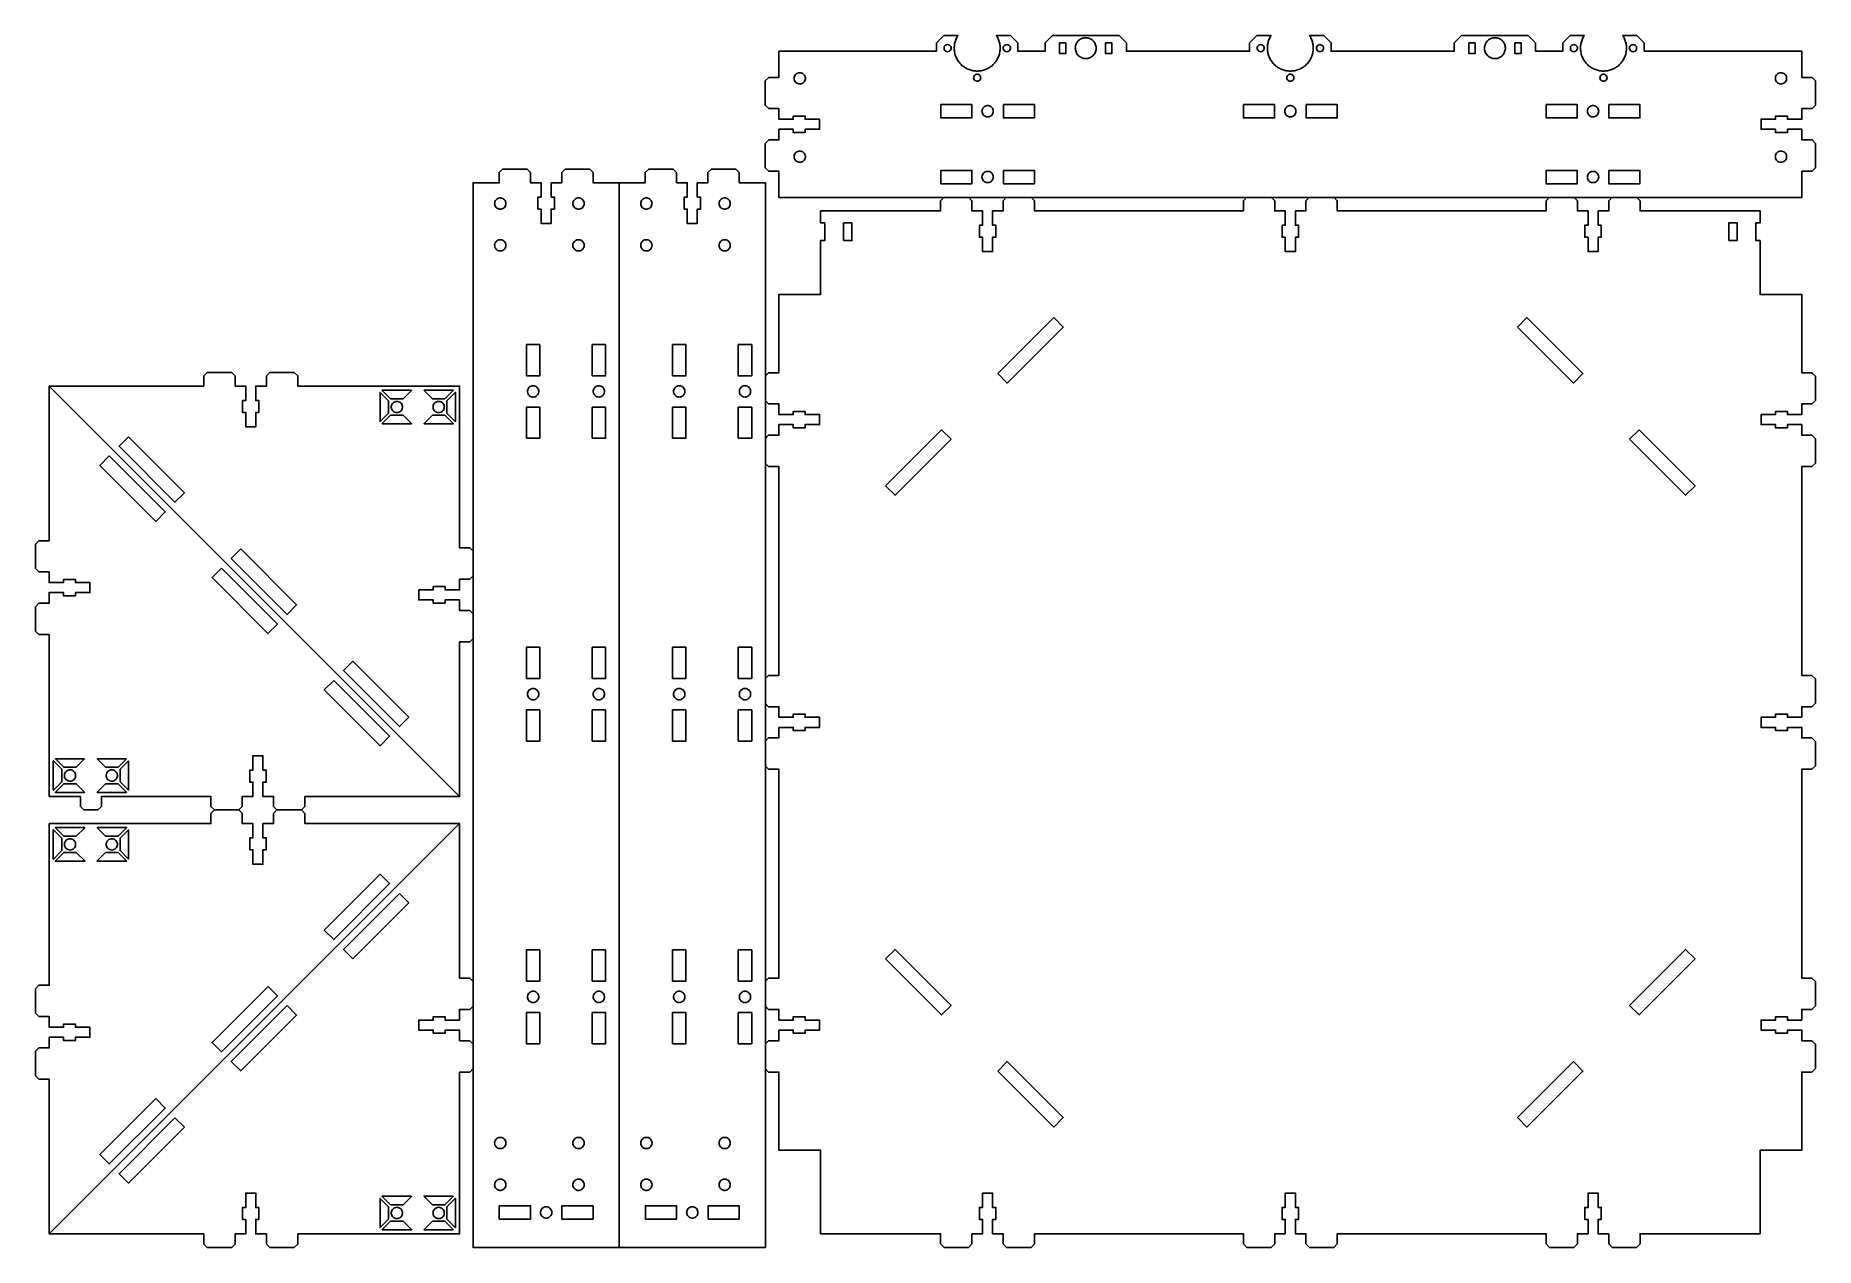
# Model space of a CAD drawing. Extents: x -83 to 769, y -399 to 181.
import ezdxf

# ---------------------------------------------------------------- set-up
doc = ezdxf.new("R2010")
doc.units = 0
doc.layers.add('Layer_1', color=7, linetype='CONTINUOUS')

msp = doc.modelspace()

# ---------------------------------------------------------------- linework, layer by layer
at = {"layer": 'Layer_1', "color": 7}
for points in [[(358.5817, 181.072481), (358.329698, 180.643785), (358.097697, 180.204168), (357.885697, 179.754475), (357.693699, 179.295666), (357.522697, 178.828673), (357.373698, 178.354483), (357.245699, 177.873972), (357.139699, 177.388267), (357.055699, 176.898188), (356.994699, 176.404779), (356.955699, 175.909169), (356.938709, 175.412288), (356.943693, 174.915069), (356.971695, 174.418782), (357.022698, 173.924074), (357.095698, 173.432274), (357.1907, 172.94417), (357.306699, 172.460978), (357.445699, 171.983486), (357.605699, 171.512768), (357.786699, 171.049782), (357.9887, 170.595376), (358.210699, 170.150678), (358.452699, 169.716367), (358.7147, 169.293485), (358.994698, 168.882767), (359.293698, 168.485285), (359.6097, 168.101576), (359.942699, 167.73257), (360.292697, 167.379087), (360.657698, 167.041662), (361.037699, 166.72117), (361.431698, 166.418064), (361.839698, 166.133189), (362.259699, 165.866968), (362.690697, 165.619968), (363.132699, 165.392779), (363.584698, 165.185769), (364.0457, 164.999361), (364.514699, 164.834063), (364.990698, 164.690074), (365.472697, 164.567787), (365.9597, 164.467287), (366.450699, 164.388971), (366.944697, 164.332865), (367.440697, 164.299168), (367.937699, 164.287879), (368.434698, 164.299252), (368.930698, 164.332865), (369.424697, 164.388971), (369.915699, 164.467287), (370.402699, 164.567787), (370.884698, 164.690074), (371.360699, 164.834063), (371.829699, 164.999361), (372.290698, 165.185769), (372.742699, 165.392779), (373.184699, 165.619968), (373.6157, 165.866968), (374.035697, 166.133189), (374.443698, 166.418064), (374.8377, 166.72117), (375.217698, 167.041662), (375.582698, 167.379087), (375.932699, 167.73257), (376.265699, 168.101576), (376.581697, 168.485285), (376.880698, 168.882767), (377.160699, 169.293485), (377.4227, 169.716367), (377.6647, 170.150678), (377.886699, 170.595376), (378.088699, 171.049782), (378.2697, 171.512768), (378.4297, 171.983486), (378.5687, 172.460978), (378.684699, 172.94417), (378.779698, 173.432274), (378.852697, 173.924074), (378.903698, 174.418782), (378.931694, 174.915069), (378.936692, 175.412288), (378.919708, 175.909169), (378.880699, 176.404779), (378.8197, 176.898188), (378.735699, 177.388267), (378.629699, 177.873972), (378.501697, 178.354483), (378.352698, 178.828673), (378.1817, 179.295666), (377.989698, 179.754475), (377.777699, 180.204168), (377.545698, 180.643785), (377.293699, 181.072481), (377.1537, 181.287986), (383.922698, 181.287986), (387.4377, 177.773275), (387.4377, 173.787987), (400.437699, 173.787987), (400.437699, 177.773275), (403.952698, 181.287986), (435.922998, 181.287986), (439.437697, 177.773275), (439.437697, 173.787987), (498.437698, 173.787987), (498.437698, 177.773275), (501.952398, 181.287986), (508.721508, 181.287986), (508.581468, 181.072481), (508.329638, 180.643785), (508.097438, 180.204168), (507.885298, 179.754475), (507.693798, 179.295666), (507.523098, 178.828673), (507.373798, 178.354483), (507.245998, 177.873972), (507.140098, 177.388267), (507.056198, 176.898188), (506.994598, 176.404779), (506.955298, 175.909169), (506.938399, 175.412288), (506.943998, 174.915069), (506.972099, 174.418782), (507.022598, 173.924074), (507.095398, 173.432274), (507.190298, 172.94417), (507.307198, 172.460978), (507.445798, 171.983486), (507.605798, 171.512768), (507.786998, 171.049782), (507.988848, 170.595376), (508.211058, 170.150678), (508.453128, 169.716367), (508.714588, 169.293485), (508.994888, 168.882767), (509.293458, 168.485285), (509.609678, 168.101576), (509.942918, 167.73257), (510.292498, 167.379087), (510.657688, 167.041662), (511.037748, 166.72117), (511.431898, 166.418064), (511.839358, 166.133189), (512.259258, 165.866968), (512.690778, 165.619968), (513.133008, 165.392779), (513.585048, 165.185769), (514.045988, 164.999361), (514.514878, 164.834063), (514.990768, 164.690074), (515.472668, 164.567787), (515.959608, 164.467287), (516.450578, 164.388971), (516.944595, 164.332865), (517.440643, 164.299168), (517.937698, 164.287963), (518.434753, 164.299252), (518.930801, 164.332865), (519.424818, 164.388971), (519.915788, 164.467287), (520.402728, 164.567787), (520.884628, 164.690074), (521.360518, 164.834063), (521.829408, 164.999361), (522.290348, 165.185769), (522.742388, 165.392779), (523.184618, 165.619968), (523.616138, 165.866968), (524.036038, 166.133189), (524.443498, 166.418064), (524.837648, 166.72117), (525.217708, 167.041662), (525.582898, 167.379087), (525.932478, 167.73257), (526.265718, 168.101576), (526.581938, 168.485285), (526.880508, 168.882767), (527.160808, 169.293485), (527.422268, 169.716367), (527.664338, 170.150678), (527.886548, 170.595376), (528.088398, 171.049782), (528.269598, 171.512768), (528.429598, 171.983486), (528.568198, 172.460978), (528.685098, 172.94417), (528.779998, 173.432274), (528.852798, 173.924074), (528.903298, 174.418782), (528.931399, 174.915069), (528.936998, 175.412288), (528.920099, 175.909169), (528.880798, 176.404779), (528.819198, 176.898188), (528.735298, 177.388267), (528.629398, 177.873972), (528.501598, 178.354483), (528.352298, 178.828673), (528.181598, 179.295666), (527.990098, 179.754475), (527.777958, 180.204168), (527.545758, 180.643785), (527.293928, 181.072481), (527.153888, 181.287986), (533.922998, 181.287986), (537.437698, 177.773275), (537.437698, 173.787987), (596.437699, 173.787987), (596.437699, 177.773275), (599.952399, 181.287986), (631.922699, 181.287986), (635.437698, 177.773275), (635.437698, 173.787987), (648.437697, 173.787987), (648.437697, 177.773275), (651.952699, 181.287986), (658.721697, 181.287986), (658.581698, 181.072481), (658.329699, 180.643785), (658.097698, 180.204168), (657.885698, 179.754475), (657.693697, 179.295666), (657.522698, 178.828673), (657.373699, 178.354483), (657.245697, 177.873972), (657.139697, 177.388267), (657.055697, 176.898188), (656.994697, 176.404779), (656.955697, 175.909169), (656.938707, 175.412288), (656.943694, 174.915069), (656.971696, 174.418782), (657.022699, 173.924074), (657.095699, 173.432274), (657.190698, 172.94417), (657.306697, 172.460978), (657.445697, 171.983486), (657.605697, 171.512768), (657.786698, 171.049782), (657.988698, 170.595376), (658.210697, 170.150678), (658.452697, 169.716367), (658.714698, 169.293485), (658.994699, 168.882767), (659.293699, 168.485285), (659.609698, 168.101576), (659.942698, 167.73257), (660.292698, 167.379087), (660.657699, 167.041662), (661.037697, 166.72117), (661.431699, 166.418064), (661.839699, 166.133189), (662.259697, 165.866968), (662.690698, 165.619968), (663.132698, 165.392779), (663.584699, 165.185769), (664.045698, 164.999361), (664.514698, 164.834063), (664.990699, 164.690074), (665.472698, 164.567787), (665.959698, 164.467287), (666.4507, 164.388971), (666.944699, 164.332865), (667.440699, 164.299168), (667.937698, 164.287879), (668.434699, 164.299252), (668.930699, 164.332865), (669.424698, 164.388971), (669.915697, 164.467287), (670.4027, 164.567787), (670.884699, 164.690074), (671.360697, 164.834063), (671.829697, 164.999361), (672.290699, 165.185769), (672.742697, 165.392779), (673.1847, 165.619968), (673.615698, 165.866968), (674.035698, 166.133189), (674.443699, 166.418064), (674.837698, 166.72117), (675.217699, 167.041662), (675.5827, 167.379087), (675.932697, 167.73257), (676.265697, 168.101576), (676.581699, 168.485285), (676.880699, 168.882767), (677.160697, 169.293485), (677.422698, 169.716367), (677.664698, 170.150678), (677.886697, 170.595376), (678.088697, 171.049782), (678.269698, 171.512768), (678.429698, 171.983486), (678.568698, 172.460978), (678.684697, 172.94417), (678.779699, 173.432274), (678.852698, 173.924074), (678.903699, 174.418782), (678.931695, 174.915069), (678.936693, 175.412288), (678.919709, 175.909169), (678.880698, 176.404779), (678.819698, 176.898188), (678.735698, 177.388267), (678.629698, 177.873972), (678.501699, 178.354483), (678.352699, 178.828673), (678.181698, 179.295666), (677.9897, 179.754475), (677.7777, 180.204168), (677.545699, 180.643785), (677.293697, 181.072481), (677.153698, 181.287986), (683.922699, 181.287986), (687.437698, 177.773275), (687.437698, 173.787987), (762.937699, 173.787987), (762.937699, 161.287969), (767.812699, 161.287969), (769.437698, 159.662962), (769.437698, 147.912978), (767.812699, 146.287971), (762.937699, 146.287971), (762.937699, 141.187962), (756.037699, 141.187962), (756.037699, 142.737982), (750.337699, 142.737982), (750.337699, 141.187962), (743.437699, 141.187962), (743.437699, 136.387982), (750.337699, 136.387982), (750.337699, 134.837962), (756.037699, 134.837962), (756.037699, 136.387982), (762.937699, 136.387982), (762.937699, 131.287973), (767.812699, 131.287973), (769.437698, 129.662966), (769.437698, 117.912982), (767.812699, 116.287975), (762.937699, 116.287975), (762.937699, 103.787986), (272.937697, 103.787986), (272.937697, 116.287975), (268.062698, 116.287975), (266.437699, 117.912982), (266.437699, 129.662966), (268.062698, 131.287973), (272.937697, 131.287973), (272.937697, 136.387982), (279.837698, 136.387982), (279.837698, 134.837962), (285.537697, 134.837962), (285.537697, 136.387982), (292.437698, 136.387982), (292.437698, 141.187962), (285.537697, 141.187962), (285.537697, 142.737982), (279.837698, 142.737982), (279.837698, 141.187962), (272.937697, 141.187962), (272.937697, 146.287971), (268.062698, 146.287971), (266.437699, 147.912978), (266.437699, 159.662962), (268.062698, 161.287969), (272.937697, 161.287969), (272.937697, 173.787987), (348.437699, 173.787987), (348.437699, 177.773275), (351.952697, 181.287986), (358.721699, 181.287986), (358.5817, 181.072481)], [(419.688497, 180.281779), (419.192497, 180.232164), (418.703897, 180.133386), (418.227599, 179.986462), (417.768698, 179.792772), (417.330697, 179.554379), (416.918698, 179.273681), (416.536699, 178.953274), (416.188699, 178.596376), (415.877699, 178.206684), (415.6077, 177.787979), (415.379698, 177.344382), (415.197698, 176.88038), (415.062697, 176.400574), (414.976699, 175.909677), (414.939699, 175.412571), (414.951694, 174.914279), (415.013698, 174.419769), (415.124699, 173.933783), (415.283697, 173.461286), (415.488698, 173.00688), (415.7377, 172.575278), (416.028699, 172.170571), (416.358699, 171.796768), (416.723699, 171.457762), (417.120699, 171.156772), (417.546699, 170.896874), (417.995497, 170.680579), (418.463898, 170.51006), (418.946998, 170.387068), (419.439899, 170.312787), (419.9377, 170.287951), (420.435497, 170.312815), (420.928398, 170.387068), (421.411498, 170.51006), (421.879899, 170.680579), (422.329, 170.896874), (422.754297, 171.156772), (423.151598, 171.457762), (423.517, 171.796768), (423.846898, 172.170571), (424.137798, 172.575278), (424.387099, 173.00688), (424.592097, 173.461286), (424.750799, 173.933783), (424.861698, 174.419769), (424.9237, 174.914279), (424.936089, 175.412571), (424.898898, 175.909677), (424.812298, 176.400574), (424.677297, 176.88038), (424.495199, 177.344382), (424.267798, 177.787979), (423.997399, 178.206684), (423.686599, 178.596376), (423.338599, 178.953274), (422.956698, 179.273681), (422.5449, 179.554379), (422.1071, 179.792772), (421.6478, 179.986462), (421.171499, 180.133386), (420.682899, 180.232164), (420.186899, 180.281779), (419.688497, 180.281779)], [(615.688498, 180.281779), (615.192498, 180.232164), (614.703898, 180.133386), (614.227597, 179.986462), (613.768297, 179.792772), (613.330497, 179.554379), (612.918698, 179.273681), (612.536798, 178.953274), (612.188798, 178.596376), (611.877998, 178.206684), (611.607598, 177.787979), (611.380198, 177.344382), (611.198099, 176.88038), (611.063098, 176.400574), (610.976499, 175.909677), (610.939299, 175.412571), (610.951688, 174.914279), (611.013698, 174.419769), (611.124597, 173.933783), (611.283299, 173.461286), (611.488297, 173.00688), (611.737598, 172.575278), (612.028499, 172.170571), (612.358397, 171.796768), (612.723798, 171.457762), (613.1211, 171.156772), (613.546397, 170.896874), (613.995497, 170.680579), (614.463899, 170.51006), (614.946998, 170.387068), (615.439899, 170.312787), (615.937697, 170.287951), (616.435498, 170.312815), (616.928399, 170.387068), (617.411498, 170.51006), (617.8799, 170.680579), (618.328698, 170.896874), (618.754698, 171.156772), (619.151697, 171.457762), (619.516698, 171.796768), (619.846698, 172.170571), (620.137697, 172.575278), (620.386699, 173.00688), (620.5917, 173.461286), (620.750698, 173.933783), (620.861699, 174.419769), (620.923697, 174.914279), (620.935692, 175.412571), (620.898698, 175.909677), (620.812699, 176.400574), (620.677698, 176.88038), (620.495699, 177.344382), (620.267697, 177.787979), (619.997698, 178.206684), (619.686698, 178.596376), (619.338698, 178.953274), (618.956699, 179.273681), (618.544699, 179.554379), (618.106699, 179.792772), (617.647797, 179.986462), (617.171499, 180.133386), (616.682899, 180.232164), (616.186899, 180.281779), (615.688498, 180.281779)], [(353.258698, 176.919073), (352.818699, 176.718074), (352.452699, 176.40128), (352.191697, 175.994174), (352.054698, 175.529862), (352.054698, 175.046077), (352.191697, 174.581765), (352.452699, 174.174688), (352.818699, 173.857865), (353.258698, 173.656866), (353.737699, 173.587976), (354.216698, 173.656866), (354.6567, 173.857865), (355.022699, 174.174688), (355.283699, 174.581765), (355.420698, 175.046077), (355.420698, 175.529862), (355.283699, 175.994174), (355.022699, 176.40128), (354.6567, 176.718074), (354.216698, 176.919073), (353.737699, 176.987963), (353.258698, 176.919073)], [(381.658697, 176.919073), (381.218699, 176.718074), (380.852699, 176.40128), (380.591697, 175.994174), (380.454698, 175.529862), (380.454698, 175.046077), (380.591697, 174.581765), (380.852699, 174.174688), (381.218699, 173.857865), (381.658697, 173.656866), (382.137699, 173.587976), (382.616698, 173.656866), (383.056699, 173.857865), (383.422699, 174.174688), (383.683698, 174.581765), (383.820697, 175.046077), (383.820697, 175.529862), (383.683698, 175.994174), (383.422699, 176.40128), (383.056699, 176.718074), (382.616698, 176.919073), (382.137699, 176.987963), (381.658697, 176.919073)], [(407.437699, 177.787979), (407.437699, 172.787989), (410.437699, 172.787989), (410.437699, 177.787979), (407.437699, 177.787979)], [(429.437698, 177.787979), (429.437698, 172.787989), (432.437697, 172.787989), (432.437697, 177.787979), (429.437698, 177.787979)], [(503.258798, 176.919073), (502.818598, 176.718074), (502.452898, 176.40128), (502.191298, 175.994174), (502.054998, 175.529862), (502.054998, 175.046077), (502.191298, 174.581765), (502.452898, 174.174688), (502.818598, 173.857865), (503.258798, 173.656866), (503.737698, 173.587976), (504.216598, 173.656866), (504.656798, 173.857865), (505.022498, 174.174688), (505.284098, 174.581765), (505.420398, 175.046077), (505.420398, 175.529862), (505.284098, 175.994174), (505.022498, 176.40128), (504.656798, 176.718074), (504.216598, 176.919073), (503.737698, 176.987963), (503.258798, 176.919073)], [(531.658798, 176.919073), (531.218598, 176.718074), (530.852898, 176.40128), (530.591298, 175.994174), (530.454998, 175.529862), (530.454998, 175.046077), (530.591298, 174.581765), (530.852898, 174.174688), (531.218598, 173.857865), (531.658798, 173.656866), (532.137698, 173.587976), (532.616598, 173.656866), (533.056798, 173.857865), (533.422498, 174.174688), (533.684098, 174.581765), (533.820398, 175.046077), (533.820398, 175.529862), (533.684098, 175.994174), (533.422498, 176.40128), (533.056798, 176.718074), (532.616598, 176.919073), (532.137698, 176.987963), (531.658798, 176.919073)], [(603.4377, 177.787979), (603.4377, 172.787989), (606.437699, 172.787989), (606.437699, 177.787979), (603.4377, 177.787979)], [(625.437698, 177.787979), (625.437698, 172.787989), (628.437697, 172.787989), (628.437697, 177.787979), (625.437698, 177.787979)], [(653.258699, 176.919073), (652.818697, 176.718074), (652.452698, 176.40128), (652.191698, 175.994174), (652.054699, 175.529862), (652.054699, 175.046077), (652.191698, 174.581765), (652.452698, 174.174688), (652.818697, 173.857865), (653.258699, 173.656866), (653.737698, 173.587976), (654.216699, 173.656866), (654.656698, 173.857865), (655.022698, 174.174688), (655.2837, 174.581765), (655.420699, 175.046077), (655.420699, 175.529862), (655.2837, 175.994174), (655.022698, 176.40128), (654.656698, 176.718074), (654.216699, 176.919073), (653.737698, 176.987963), (653.258699, 176.919073)], [(681.658698, 176.919073), (681.218697, 176.718074), (680.852697, 176.40128), (680.591698, 175.994174), (680.454699, 175.529862), (680.454699, 175.046077), (680.591698, 174.581765), (680.852697, 174.174688), (681.218697, 173.857865), (681.658698, 173.656866), (682.137697, 173.587976), (682.616699, 173.656866), (683.056698, 173.857865), (683.422697, 174.174688), (683.683699, 174.581765), (683.820699, 175.046077), (683.820699, 175.529862), (683.683699, 175.994174), (683.422697, 176.40128), (683.056698, 176.718074), (682.616699, 176.919073), (682.137697, 176.987963), (681.658698, 176.919073)], [(282.441697, 163.441974), (281.962698, 163.305661), (281.516697, 163.08358), (281.118699, 162.783267), (280.782699, 162.41508), (280.520698, 161.991465), (280.340699, 161.52687), (280.249697, 161.037074), (280.249697, 160.538867), (280.340699, 160.04907), (280.520698, 159.584476), (280.782699, 159.160889), (281.118699, 158.792673), (281.516697, 158.492361), (281.962698, 158.27028), (282.441697, 158.133967), (282.9377, 158.087964), (283.4337, 158.133967), (283.912699, 158.27028), (284.358697, 158.492361), (284.756698, 158.792673), (285.092698, 159.160889), (285.354699, 159.584476), (285.534697, 160.04907), (285.625697, 160.538867), (285.625697, 161.037074), (285.534697, 161.52687), (285.354699, 161.991465), (285.092698, 162.41508), (284.756698, 162.783267), (284.358697, 163.08358), (283.912699, 163.305661), (283.4337, 163.441974), (282.9377, 163.487976), (282.441697, 163.441974)], [(367.695699, 162.77068), (367.231698, 162.634367), (366.824699, 162.372775), (366.507699, 162.007072), (366.306697, 161.566861), (366.2377, 161.087987), (366.306697, 160.608971), (366.507699, 160.168874), (366.824699, 159.80317), (367.231698, 159.541578), (367.695699, 159.405265), (368.179699, 159.405265), (368.643698, 159.541578), (369.050699, 159.80317), (369.367699, 160.168874), (369.568698, 160.608971), (369.637699, 161.087987), (369.568698, 161.566861), (369.367699, 162.007072), (369.050699, 162.372775), (368.643698, 162.634367), (368.179699, 162.77068), (367.695699, 162.77068)], [(517.69577, 162.77068), (517.231506, 162.634367), (516.824448, 162.372775), (516.507568, 162.007072), (516.306568, 161.566861), (516.237698, 161.087987), (516.306568, 160.608971), (516.507568, 160.168874), (516.824448, 159.80317), (517.231506, 159.541578), (517.69577, 159.405265), (518.179626, 159.405265), (518.64389, 159.541578), (519.050948, 159.80317), (519.367828, 160.168874), (519.568828, 160.608971), (519.637698, 161.087987), (519.568828, 161.566861), (519.367828, 162.007072), (519.050948, 162.372775), (518.64389, 162.634367), (518.179626, 162.77068), (517.69577, 162.77068)], [(667.695698, 162.77068), (667.231699, 162.634367), (666.824698, 162.372775), (666.507697, 162.007072), (666.306699, 161.566861), (666.237698, 161.087987), (666.306699, 160.608971), (666.507697, 160.168874), (666.824698, 159.80317), (667.231699, 159.541578), (667.695698, 159.405265), (668.179697, 159.405265), (668.643699, 159.541578), (669.050697, 159.80317), (669.367698, 160.168874), (669.568699, 160.608971), (669.637697, 161.087987), (669.568699, 161.566861), (669.367698, 162.007072), (669.050697, 162.372775), (668.643699, 162.634367), (668.179697, 162.77068), (667.695698, 162.77068)], [(752.441697, 163.441974), (751.962698, 163.305661), (751.516699, 163.08358), (751.118698, 162.783267), (750.782699, 162.41508), (750.520698, 161.991465), (750.340699, 161.52687), (750.2497, 161.037074), (750.2497, 160.538867), (750.340699, 160.04907), (750.520698, 159.584476), (750.782699, 159.160889), (751.118698, 158.792673), (751.516699, 158.492361), (751.962698, 158.27028), (752.441697, 158.133967), (752.937697, 158.087964), (753.4337, 158.133967), (753.912698, 158.27028), (754.3587, 158.492361), (754.756698, 158.792673), (755.092698, 159.160889), (755.354699, 159.584476), (755.534697, 160.04907), (755.6257, 160.538867), (755.6257, 161.037074), (755.534697, 161.52687), (755.354699, 161.991465), (755.092698, 162.41508), (754.756698, 162.783267), (754.3587, 163.08358), (753.912698, 163.305661), (753.4337, 163.441974), (752.937697, 163.487976), (752.441697, 163.441974)], [(350.487699, 148.237986), (350.487699, 141.837976), (365.387697, 141.837976), (365.387697, 148.237986), (350.487699, 148.237986)], [(372.688699, 147.726486), (372.198699, 147.634877), (371.734697, 147.454875), (371.310698, 147.192578), (370.942697, 146.856988), (370.641699, 146.459365), (370.419697, 146.013284), (370.2837, 145.534071), (370.237697, 145.037981), (370.2837, 144.541862), (370.419697, 144.062564), (370.641699, 143.616568), (370.942697, 143.218974), (371.310698, 142.883383), (371.734697, 142.621086), (372.198699, 142.441085), (372.688699, 142.349475), (373.1867, 142.349475), (373.676699, 142.441085), (374.140698, 142.621086), (374.564697, 142.883383), (374.932698, 143.218974), (375.2337, 143.616568), (375.455698, 144.062564), (375.591699, 144.541862), (375.637698, 145.037981), (375.591699, 145.534071), (375.455698, 146.013284), (375.2337, 146.459365), (374.932698, 146.856988), (374.564697, 147.192578), (374.140698, 147.454875), (373.676699, 147.634877), (373.1867, 147.726486), (372.688699, 147.726486)], [(380.487698, 148.237986), (380.487698, 141.837976), (395.387699, 141.837976), (395.387699, 148.237986), (380.487698, 148.237986)], [(495.487698, 148.237986), (495.487698, 141.837976), (510.387708, 141.837976), (510.387708, 148.237986), (495.487698, 148.237986)], [(517.688583, 147.726486), (517.198822, 147.634877), (516.734208, 147.454875), (516.310588, 147.192578), (515.942378, 146.856988), (515.642118, 146.459365), (515.420028, 146.013284), (515.283678, 145.534071), (515.237698, 145.037981), (515.283678, 144.541862), (515.420028, 144.062564), (515.642118, 143.616568), (515.942378, 143.218974), (516.310588, 142.883383), (516.734208, 142.621086), (517.198822, 142.441085), (517.688583, 142.349475), (518.186813, 142.349475), (518.676574, 142.441085), (519.141188, 142.621086), (519.564808, 142.883383), (519.933018, 143.218974), (520.233278, 143.616568), (520.455368, 144.062564), (520.591718, 144.541862), (520.637698, 145.037981), (520.591718, 145.534071), (520.455368, 146.013284), (520.233278, 146.459365), (519.933018, 146.856988), (519.564808, 147.192578), (519.141188, 147.454875), (518.676574, 147.634877), (518.186813, 147.726486), (517.688583, 147.726486)], [(525.487688, 148.237986), (525.487688, 141.837976), (540.387698, 141.837976), (540.387698, 148.237986), (525.487688, 148.237986)], [(640.487697, 148.237986), (640.487697, 141.837976), (655.387699, 141.837976), (655.387699, 148.237986), (640.487697, 148.237986)], [(662.688697, 147.726486), (662.198697, 147.634877), (661.734699, 147.454875), (661.310699, 147.192578), (660.942698, 146.856988), (660.641697, 146.459365), (660.419698, 146.013284), (660.283698, 145.534071), (660.237699, 145.037981), (660.283698, 144.541862), (660.419698, 144.062564), (660.641697, 143.616568), (660.942698, 143.218974), (661.310699, 142.883383), (661.734699, 142.621086), (662.198697, 142.441085), (662.688697, 142.349475), (663.186698, 142.349475), (663.676698, 142.441085), (664.140699, 142.621086), (664.564699, 142.883383), (664.9327, 143.218974), (665.233698, 143.616568), (665.4557, 144.062564), (665.591697, 144.541862), (665.637699, 145.037981), (665.591697, 145.534071), (665.4557, 146.013284), (665.233698, 146.459365), (664.9327, 146.856988), (664.564699, 147.192578), (664.140699, 147.454875), (663.676698, 147.634877), (663.186698, 147.726486), (662.688697, 147.726486)], [(670.487699, 148.237986), (670.487699, 141.837976), (685.387698, 141.837976), (685.387698, 148.237986), (670.487699, 148.237986)], [(282.441697, 125.941978), (281.962698, 125.805665), (281.516697, 125.583584), (281.118699, 125.283272), (280.782699, 124.915085), (280.520698, 124.491469), (280.340699, 124.026875), (280.249697, 123.537078), (280.249697, 123.038843), (280.340699, 122.549075), (280.520698, 122.084452), (280.782699, 121.660865), (281.118699, 121.29265), (281.516697, 120.992393), (281.962698, 120.770284), (282.441697, 120.633943), (282.9377, 120.587969), (283.4337, 120.633943), (283.912699, 120.770284), (284.358697, 120.992393), (284.756698, 121.29265), (285.092698, 121.660865), (285.354699, 122.084452), (285.534697, 122.549075), (285.625697, 123.038843), (285.625697, 123.537078), (285.534697, 124.026875), (285.354699, 124.491469), (285.092698, 124.915085), (284.756698, 125.283272), (284.358697, 125.583584), (283.912699, 125.805665), (283.4337, 125.941978), (282.9377, 125.987981), (282.441697, 125.941978)], [(752.441697, 125.941978), (751.962698, 125.805665), (751.516699, 125.583584), (751.118698, 125.283272), (750.782699, 124.915085), (750.520698, 124.491469), (750.340699, 124.026875), (750.2497, 123.537078), (750.2497, 123.038843), (750.340699, 122.549075), (750.520698, 122.084452), (750.782699, 121.660865), (751.118698, 121.29265), (751.516699, 120.992393), (751.962698, 120.770284), (752.441697, 120.633943), (752.937697, 120.587969), (753.4337, 120.633943), (753.912698, 120.770284), (754.3587, 120.992393), (754.756698, 121.29265), (755.092698, 121.660865), (755.354699, 122.084452), (755.534697, 122.549075), (755.6257, 123.038843), (755.6257, 123.537078), (755.534697, 124.026875), (755.354699, 124.491469), (755.092698, 124.915085), (754.756698, 125.283272), (754.3587, 125.583584), (753.912698, 125.805665), (753.4337, 125.941978), (752.937697, 125.987981), (752.441697, 125.941978)], [(196.476277, 110.822496), (183.976277, 110.822496), (183.976277, 115.697495), (182.351277, 117.322497), (170.601277, 117.322497), (168.976277, 115.697495), (168.976277, 110.822496), (163.876277, 110.822496), (163.876277, 103.922495), (165.426277, 103.922495), (165.426277, 98.222496), (163.876277, 98.222496), (163.876277, 91.322495), (159.076277, 91.322495), (159.076277, 98.222496), (157.526276, 98.222496), (157.526276, 103.922495), (159.076277, 103.922495), (159.076277, 110.822496), (153.976276, 110.822496), (153.976276, 115.697495), (152.351277, 117.322497), (140.601277, 117.322497), (138.976278, 115.697495), (138.976278, 110.822496), (126.476277, 110.822496), (126.476277, -399.177509), (196.476277, -399.177509), (196.476277, 110.822496)], [(266.474583, 110.822473), (253.974586, 110.822473), (253.974586, 115.697467), (252.349584, 117.322475), (240.599584, 117.322475), (238.974585, 115.697467), (238.974585, 110.822473), (233.874584, 110.822473), (233.874584, 103.922479), (235.424585, 103.922479), (235.424585, 98.222493), (233.874584, 98.222493), (233.874584, 91.32247), (229.074585, 91.32247), (229.074585, 98.222493), (227.524584, 98.222493), (227.524584, 103.922479), (229.074585, 103.922479), (229.074585, 110.822473), (223.974584, 110.822473), (223.974584, 115.697467), (222.349585, 117.322475), (210.599584, 117.322475), (208.974586, 115.697467), (208.974586, 110.822473), (196.474585, 110.822473)], [(350.487699, 116.737978), (350.487699, 110.337968), (365.387697, 110.337968), (365.387697, 116.737978), (350.487699, 116.737978)], [(372.688699, 116.22645), (372.198699, 116.134897), (371.734697, 115.954896), (371.310698, 115.692599), (370.942697, 115.356952), (370.641699, 114.959329), (370.419697, 114.513305), (370.2837, 114.034092), (370.237697, 113.537973), (370.2837, 113.041855), (370.419697, 112.562641), (370.641699, 112.116617), (370.942697, 111.718994), (371.310698, 111.383348), (371.734697, 111.12105), (372.198699, 110.941049), (372.688699, 110.849496), (373.1867, 110.849496), (373.676699, 110.941049), (374.140698, 111.12105), (374.564697, 111.383348), (374.932698, 111.718994), (375.2337, 112.116617), (375.455698, 112.562641), (375.591699, 113.041855), (375.637698, 113.537973), (375.591699, 114.034092), (375.455698, 114.513305), (375.2337, 114.959329), (374.932698, 115.356952), (374.564697, 115.692599), (374.140698, 115.954896), (373.676699, 116.134897), (373.1867, 116.22645), (372.688699, 116.22645)], [(380.487698, 116.737978), (380.487698, 110.337968), (395.387699, 110.337968), (395.387699, 116.737978), (380.487698, 116.737978)], [(640.487697, 116.737978), (640.487697, 110.337968), (655.387699, 110.337968), (655.387699, 116.737978), (640.487697, 116.737978)], [(662.688697, 116.22645), (662.198697, 116.134897), (661.734699, 115.954896), (661.310699, 115.692599), (660.942698, 115.356952), (660.641697, 114.959329), (660.419698, 114.513305), (660.283698, 114.034092), (660.237699, 113.537973), (660.283698, 113.041855), (660.419698, 112.562641), (660.641697, 112.116617), (660.942698, 111.718994), (661.310699, 111.383348), (661.734699, 111.12105), (662.198697, 110.941049), (662.688697, 110.849496), (663.186698, 110.849496), (663.676698, 110.941049), (664.140699, 111.12105), (664.564699, 111.383348), (664.9327, 111.718994), (665.233698, 112.116617), (665.4557, 112.562641), (665.591697, 113.041855), (665.637699, 113.537973), (665.591697, 114.034092), (665.4557, 114.513305), (665.233698, 114.959329), (664.9327, 115.356952), (664.564699, 115.692599), (664.140699, 115.954896), (663.676698, 116.134897), (663.186698, 116.22645), (662.688697, 116.22645)], [(670.487699, 116.737978), (670.487699, 110.337968), (685.387698, 110.337968), (685.387698, 116.737978), (670.487699, 116.737978)], [(139.227176, 98.134496), (138.737377, 98.225496), (138.272777, 98.405497), (137.849178, 98.667495), (137.480977, 99.003498), (137.180676, 99.401496), (136.958578, 99.847497), (136.822276, 100.326496), (136.776277, 100.822496), (136.822276, 101.318496), (136.958578, 101.797498), (137.180676, 102.243496), (137.480977, 102.641497), (137.849178, 102.977497), (138.272777, 103.239495), (138.737377, 103.419496), (139.227176, 103.510496), (139.725377, 103.510496), (140.215177, 103.419496), (140.679777, 103.239495), (141.103378, 102.977497), (141.471577, 102.641497), (141.771878, 102.243496), (141.993976, 101.797498), (142.130278, 101.318496), (142.176277, 100.822496), (142.130278, 100.326496), (141.993976, 99.847497), (141.771878, 99.401496), (141.471577, 99.003498), (141.103378, 98.667495), (140.679777, 98.405497), (140.215177, 98.225496), (139.725377, 98.134496), (139.227176, 98.134496)], [(176.727167, 98.134496), (176.237377, 98.225496), (175.772777, 98.405497), (175.349177, 98.667495), (174.980977, 99.003498), (174.680677, 99.401496), (174.458577, 99.847497), (174.322277, 100.326496), (174.276277, 100.822496), (174.322277, 101.318496), (174.458577, 101.797498), (174.680677, 102.243496), (174.980977, 102.641497), (175.349177, 102.977497), (175.772777, 103.239495), (176.237377, 103.419496), (176.727167, 103.510496), (177.225407, 103.510496), (177.715167, 103.419496), (178.179787, 103.239495), (178.603397, 102.977497), (178.971607, 102.641497), (179.271867, 102.243496), (179.493957, 101.797498), (179.630317, 101.318496), (179.676287, 100.822496), (179.630317, 100.326496), (179.493957, 99.847497), (179.271867, 99.401496), (178.971607, 99.003498), (178.603397, 98.667495), (178.179787, 98.405497), (177.715167, 98.225496), (177.225407, 98.134496), (176.727167, 98.134496)], [(196.474585, -399.177523), (266.474583, -399.177523), (266.474583, 110.822473)], [(209.225484, 98.134496), (208.735684, 98.225485), (208.271085, 98.405486), (207.847486, 98.667473), (207.479285, 99.003487), (207.178983, 99.401476), (206.956886, 99.847472), (206.820584, 100.326488), (206.774584, 100.822493), (206.820584, 101.318471), (206.956886, 101.797487), (207.178983, 102.243482), (207.479285, 102.641472), (207.847486, 102.977486), (208.271085, 103.239473), (208.735684, 103.419474), (209.225484, 103.510491), (209.723685, 103.510491), (210.213485, 103.419474), (210.678085, 103.239473), (211.101686, 102.977486), (211.469884, 102.641472), (211.770186, 102.243482), (211.992283, 101.797487), (212.128585, 101.318471), (212.174585, 100.822493), (212.128585, 100.326488), (211.992283, 99.847472), (211.770186, 99.401476), (211.469884, 99.003487), (211.101686, 98.667473), (210.678085, 98.405486), (210.213485, 98.225485), (209.723685, 98.134496), (209.225484, 98.134496)], [(246.725474, 98.134496), (246.235686, 98.225485), (245.771086, 98.405486), (245.347484, 98.667473), (244.979283, 99.003487), (244.678985, 99.401476), (244.456884, 99.847472), (244.320585, 100.326488), (244.274586, 100.822493), (244.320585, 101.318471), (244.456884, 101.797487), (244.678985, 102.243482), (244.979283, 102.641472), (245.347484, 102.977486), (245.771086, 103.239473), (246.235686, 103.419474), (246.725474, 103.510491), (247.223715, 103.510491), (247.713475, 103.419474), (248.178094, 103.239473), (248.601704, 102.977486), (248.969914, 102.641472), (249.270176, 102.243482), (249.492265, 101.797487), (249.628626, 101.318471), (249.674594, 100.822493), (249.628626, 100.326488), (249.492265, 99.847472), (249.270176, 99.401476), (248.969914, 99.003487), (248.601704, 98.667473), (248.178094, 98.405486), (247.713475, 98.225485), (247.223715, 98.134496), (246.725474, 98.134496)], [(352.056253, 103.822473), (350.431274, 102.197494), (350.431274, 97.322472), (292.931262, 97.322472), (292.931262, 91.572476), (294.931258, 91.572476), (294.931258, 83.072479), (292.931262, 83.072479), (292.931262, 57.322496), (272.931263, 57.322496), (272.931263, 19.822472), (268.056241, 19.822472), (266.431262, 18.197493)], [(266.431262, -313.552528), (268.056241, -315.177507), (272.931263, -315.177507), (272.931263, -352.677531), (292.931262, -352.677531), (292.931262, -392.677508), (350.431274, -392.677508), (350.431274, -397.55253), (352.056253, -399.177509), (363.806265, -399.177509), (365.431272, -397.55253), (365.431272, -392.677508), (370.531254, -392.677508), (370.531254, -385.777513), (368.981261, -385.777513), (368.981261, -380.077527), (370.531254, -380.077527), (370.531254, -373.177532), (375.331261, -373.177532), (375.331261, -380.077527), (376.881254, -380.077527), (376.881254, -385.777513), (375.331261, -385.777513), (375.331261, -392.677508), (380.431271, -392.677508), (380.431271, -397.55253), (382.056278, -399.177509), (393.806261, -399.177509), (395.431269, -397.55253), (395.431269, -392.677508), (495.431266, -392.677508), (495.431266, -397.55253), (497.056274, -399.177509), (508.806257, -399.177509), (510.431265, -397.55253), (510.431265, -392.677508), (515.531274, -392.677508), (515.531274, -385.777513), (513.981253, -385.777513), (513.981253, -380.077527), (515.531274, -380.077527), (515.531274, -373.177532), (520.331253, -373.177532), (520.331253, -380.077527), (521.881274, -380.077527), (521.881274, -385.777513), (520.331253, -385.777513), (520.331253, -392.677508), (525.431263, -392.677508), (525.431263, -397.55253), (527.05627, -399.177509), (538.806254, -399.177509), (540.431261, -397.55253), (540.431261, -392.677508), (640.431259, -392.677508), (640.431259, -397.55253), (642.056266, -399.177509), (653.806249, -399.177509), (655.431257, -397.55253), (655.431257, -392.677508), (660.531266, -392.677508), (660.531266, -385.777513), (658.981274, -385.777513), (658.981274, -380.077527), (660.531266, -380.077527), (660.531266, -373.177532), (665.331274, -373.177532), (665.331274, -380.077527), (666.881266, -380.077527), (666.881266, -385.777513), (665.331274, -385.777513), (665.331274, -392.677508), (670.431255, -392.677508), (670.431255, -397.55253), (672.056262, -399.177509), (683.806274, -399.177509), (685.431253, -397.55253), (685.431253, -392.677508), (742.931265, -392.677508), (742.931265, -352.677531), (762.931253, -352.677531), (762.931253, -315.177507), (767.806275, -315.177507), (769.431255, -313.552528), (769.431255, -301.802516), (767.806275, -300.177509), (762.931253, -300.177509), (762.931253, -295.077528), (756.031259, -295.077528), (756.031259, -296.62752), (750.331273, -296.62752), (750.331273, -295.077528), (743.431278, -295.077528), (743.431278, -290.27752), (750.331273, -290.27752), (750.331273, -288.727528), (756.031259, -288.727528), (756.031259, -290.27752), (762.931253, -290.27752), (762.931253, -285.177511), (767.806275, -285.177511), (769.431255, -283.552532), (769.431255, -271.80252), (767.806275, -270.177513), (762.931253, -270.177513), (762.931253, -170.177515), (767.806275, -170.177515), (769.431255, -168.552508), (769.431255, -156.802524), (767.806275, -155.177517), (762.931253, -155.177517), (762.931253, -150.077507), (756.031259, -150.077507), (756.031259, -151.627528), (750.331273, -151.627528), (750.331273, -150.077507), (743.431278, -150.077507), (743.431278, -145.277528), (750.331273, -145.277528), (750.331273, -143.727507), (756.031259, -143.727507), (756.031259, -145.277528), (762.931253, -145.277528), (762.931253, -140.177519), (767.806275, -140.177519), (769.431255, -138.552511), (769.431255, -126.802528), (767.806275, -125.17752), (762.931253, -125.17752), (762.931253, -25.177523), (767.806275, -25.177523), (769.431255, -23.552516), (769.431255, -11.802504), (767.806275, -10.177525), (762.931253, -10.177525), (762.931253, -5.077515), (756.031259, -5.077515), (756.031259, -6.627508), (750.331273, -6.627508), (750.331273, -5.077515), (743.431278, -5.077515), (743.431278, -0.277508), (750.331273, -0.277508), (750.331273, 1.272485), (756.031259, 1.272485), (756.031259, -0.277508), (762.931253, -0.277508), (762.931253, 4.822474), (767.806275, 4.822474), (769.431255, 6.447481), (769.431255, 18.197493), (767.806275, 19.822472), (762.931253, 19.822472), (762.931253, 57.322496), (742.931265, 57.322496), (742.931265, 83.072479), (740.931269, 83.072479), (740.931269, 91.572476), (742.931265, 91.572476), (742.931265, 97.322472), (685.431253, 97.322472), (685.431253, 102.197494), (683.806274, 103.822473)], [(382.056278, 103.822473), (380.431271, 102.197494), (380.431271, 97.322472), (375.331261, 97.322472), (375.331261, 90.422477), (376.881254, 90.422477), (376.881254, 84.722492), (375.331261, 84.722492), (375.331261, 77.822469), (370.531254, 77.822469), (370.531254, 84.722492), (368.981261, 84.722492), (368.981261, 90.422477), (370.531254, 90.422477), (370.531254, 97.322472), (365.431272, 97.322472), (365.431272, 102.197494), (363.806265, 103.822473)], [(497.056274, 103.822473), (495.431266, 102.197494), (495.431266, 97.322472), (395.431269, 97.322472), (395.431269, 102.197494), (393.806261, 103.822473)], [(527.05627, 103.822473), (525.431263, 102.197494), (525.431263, 97.322472), (520.331253, 97.322472), (520.331253, 90.422477), (521.881274, 90.422477), (521.881274, 84.722492), (520.331253, 84.722492), (520.331253, 77.822469), (515.531274, 77.822469), (515.531274, 84.722492), (513.981253, 84.722492), (513.981253, 90.422477), (515.531274, 90.422477), (515.531274, 97.322472), (510.431265, 97.322472), (510.431265, 102.197494), (508.806257, 103.822473)], [(642.056266, 103.822473), (640.431259, 102.197494), (640.431259, 97.322472), (540.431261, 97.322472), (540.431261, 102.197494), (538.806254, 103.822473)], [(665.331274, 90.422477), (666.881266, 90.422477), (666.881266, 84.722492), (665.331274, 84.722492), (665.331274, 77.822469), (660.531266, 77.822469), (660.531266, 84.722492), (658.981274, 84.722492), (658.981274, 90.422477), (660.531266, 90.422477), (660.531266, 97.322472), (655.431257, 97.322472), (655.431257, 102.197494), (653.806249, 103.822473)], [(672.056262, 103.822473), (670.431255, 102.197494), (670.431255, 97.322472), (665.331274, 97.322472), (665.331274, 90.422477)], [(303.931268, 83.072479), (303.931268, 91.572476), (307.93126, 91.572476), (307.93126, 83.072479), (303.931268, 83.072479)], [(727.931267, 83.072479), (727.931267, 91.572476), (731.931259, 91.572476), (731.931259, 83.072479), (727.931267, 83.072479)], [(139.227176, 78.134496), (138.737377, 78.225496), (138.272777, 78.405497), (137.849178, 78.667496), (137.480977, 79.003495), (137.180676, 79.401496), (136.958578, 79.847495), (136.822276, 80.326497), (136.776277, 80.822497), (136.822276, 81.318496), (136.958578, 81.797495), (137.180676, 82.243497), (137.480977, 82.641495), (137.849178, 82.977497), (138.272777, 83.239496), (138.737377, 83.419497), (139.227176, 83.510497), (139.725377, 83.510497), (140.215177, 83.419497), (140.679777, 83.239496), (141.103378, 82.977497), (141.471577, 82.641495), (141.771878, 82.243497), (141.993976, 81.797495), (142.130278, 81.318496), (142.176277, 80.822497), (142.130278, 80.326497), (141.993976, 79.847495), (141.771878, 79.401496), (141.471577, 79.003495), (141.103378, 78.667496), (140.679777, 78.405497), (140.215177, 78.225496), (139.725377, 78.134496), (139.227176, 78.134496)], [(176.727167, 78.134496), (176.237377, 78.225496), (175.772777, 78.405497), (175.349177, 78.667496), (174.980977, 79.003495), (174.680677, 79.401496), (174.458577, 79.847495), (174.322277, 80.326497), (174.276277, 80.822497), (174.322277, 81.318496), (174.458577, 81.797495), (174.680677, 82.243497), (174.980977, 82.641495), (175.349177, 82.977497), (175.772777, 83.239496), (176.237377, 83.419497), (176.727167, 83.510497), (177.225407, 83.510497), (177.715167, 83.419497), (178.179787, 83.239496), (178.603397, 82.977497), (178.971607, 82.641495), (179.271867, 82.243497), (179.493957, 81.797495), (179.630317, 81.318496), (179.676287, 80.822497), (179.630317, 80.326497), (179.493957, 79.847495), (179.271867, 79.401496), (178.971607, 79.003495), (178.603397, 78.667496), (178.179787, 78.405497), (177.715167, 78.225496), (177.225407, 78.134496), (176.727167, 78.134496)], [(209.225484, 78.13448), (208.735684, 78.225496), (208.271085, 78.405498), (207.847486, 78.667485), (207.479285, 79.00347), (207.178983, 79.401488), (206.956886, 79.847484), (206.820584, 80.326471), (206.774584, 80.822477), (206.820584, 81.318483), (206.956886, 81.79747), (207.178983, 82.243494), (207.479285, 82.641484), (207.847486, 82.977498), (208.271085, 83.239485), (208.735684, 83.419486), (209.225484, 83.510474), (209.723685, 83.510474), (210.213485, 83.419486), (210.678085, 83.239485), (211.101686, 82.977498), (211.469884, 82.641484), (211.770186, 82.243494), (211.992283, 81.79747), (212.128585, 81.318483), (212.174585, 80.822477), (212.128585, 80.326471), (211.992283, 79.847484), (211.770186, 79.401488), (211.469884, 79.00347), (211.101686, 78.667485), (210.678085, 78.405498), (210.213485, 78.225496), (209.723685, 78.13448), (209.225484, 78.13448)], [(246.725474, 78.13448), (246.235686, 78.225496), (245.771086, 78.405498), (245.347484, 78.667485), (244.979283, 79.00347), (244.678985, 79.401488), (244.456884, 79.847484), (244.320585, 80.326471), (244.274586, 80.822477), (244.320585, 81.318483), (244.456884, 81.79747), (244.678985, 82.243494), (244.979283, 82.641484), (245.347484, 82.977498), (245.771086, 83.239485), (246.235686, 83.419486), (246.725474, 83.510474), (247.223715, 83.510474), (247.713475, 83.419486), (248.178094, 83.239485), (248.601704, 82.977498), (248.969914, 82.641484), (249.270176, 82.243494), (249.492265, 81.79747), (249.628626, 81.318483), (249.674594, 80.822477), (249.628626, 80.326471), (249.492265, 79.847484), (249.270176, 79.401488), (248.969914, 79.00347), (248.601704, 78.667485), (248.178094, 78.405498), (247.713475, 78.225496), (247.223715, 78.13448), (246.725474, 78.13448)], [(377.81826, 19.376476), (404.617263, 46.17548), (409.143261, 41.65047), (382.34327, 14.850478), (377.81826, 19.376476)], [(626.719266, 41.65047), (631.245264, 46.17548), (658.044268, 19.376476), (653.519258, 14.850478), (626.719266, 41.65047)], [(152.026276, 18.372496), (152.026276, 33.272497), (158.426277, 33.272497), (158.426277, 18.372496), (152.026276, 18.372496)], [(183.526277, 18.372496), (183.526277, 33.272497), (189.926277, 33.272497), (189.926277, 18.372496), (183.526277, 18.372496)], [(222.024583, 18.372485), (222.024583, 33.272492), (228.424585, 33.272492), (228.424585, 18.372485), (222.024583, 18.372485)], [(253.524585, 18.372485), (253.524585, 33.272492), (259.924584, 33.272492), (259.924584, 18.372485), (253.524585, 18.372485)], [(126.474361, -107.4869), (124.849381, -109.111908), (119.974359, -109.111908), (119.974359, -183.162616), (-76.576316, 13.388087), (-2.525635, 13.388087), (-2.525635, 18.263109), (-0.900628, 19.888088), (10.849384, 19.888088), (12.474363, 18.263109), (12.474363, 13.388087), (17.574372, 13.388087), (17.574372, 6.488093), (16.02438, 6.488093), (16.02438, 0.788107), (17.574372, 0.788107), (17.574372, -6.111888), (22.37438, -6.111888), (22.37438, 0.788107), (23.924372, 0.788107), (23.924372, 6.488093), (22.37438, 6.488093), (22.37438, 13.388087), (27.474361, 13.388087), (27.474361, 18.263109), (29.099368, 19.888088), (40.84938, 19.888088), (42.474359, 18.263109), (42.474359, 13.388087), (119.974359, 13.388087), (119.974359, -64.111913), (124.849381, -64.111913), (126.474361, -65.736892)], [(2.545446, -189.6566), (0.920467, -188.031621), (0.920467, -183.156599), (-51.579527, -183.156599), (-51.579527, -188.031621), (-53.204534, -189.6566), (-59.954527, -189.6566), (-61.579535, -188.031621), (-61.579535, -183.156599), (-76.579533, -183.156599), (-76.579533, -105.656599), (-81.454555, -105.656599), (-83.079534, -104.03162), (-83.079534, -92.281608), (-81.454555, -90.656601), (-76.579533, -90.656601), (-76.579533, -85.556619), (-69.679538, -85.556619), (-69.679538, -87.106612), (-63.979553, -87.106612), (-63.979553, -85.556619), (-57.07953, -85.556619), (-57.07953, -80.756612), (-63.979553, -80.756612), (-63.979553, -79.206619), (-69.679538, -79.206619), (-69.679538, -80.756612), (-76.579533, -80.756612), (-76.579533, -75.656602), (-81.454555, -75.656602), (-83.079534, -74.031595), (-83.079534, -62.281611), (-81.454555, -60.656604), (-76.579533, -60.656604), (-76.579533, 13.394099)], [(86.024381, 6.388101), (82.024361, 10.388093), (81.924369, 10.388093), (81.924369, -3.611907), (82.024361, -3.611907), (86.024381, 0.388085), (86.024381, 6.388101)], [(96.974377, 11.438101), (82.974377, 11.438101), (82.974377, 11.33811), (86.974369, 7.33809), (92.974385, 7.33809), (96.974377, 11.33811), (96.974377, 11.438101)], [(116.974365, 11.438101), (102.974365, 11.438101), (102.974365, 11.33811), (106.974357, 7.33809), (112.974373, 7.33809), (116.974365, 11.33811), (116.974365, 11.438101)], [(118.024373, 10.388093), (117.924382, 10.388093), (113.924362, 6.388101), (113.924362, 0.388085), (117.924382, -3.611907), (118.024373, -3.611907), (118.024373, 10.388093)], [(154.730176, 8.168497), (154.250977, 8.304497), (153.804877, 8.526496), (153.407277, 8.827498), (153.071678, 9.195496), (152.809377, 9.619495), (152.629376, 10.083497), (152.537778, 10.573496), (152.537778, 11.071497), (152.629376, 11.561497), (152.809377, 12.025496), (153.071678, 12.449495), (153.407277, 12.817496), (153.804877, 13.118497), (154.250977, 13.340496), (154.730176, 13.476496), (155.226278, 13.522496), (155.722376, 13.476496), (156.201677, 13.340496), (156.647676, 13.118497), (157.045276, 12.817496), (157.380878, 12.449495), (157.643178, 12.025496), (157.823177, 11.561497), (157.914777, 11.071497), (157.914777, 10.573496), (157.823177, 10.083497), (157.643178, 9.619495), (157.380878, 9.195496), (157.045276, 8.827498), (156.647676, 8.526496), (156.201677, 8.304497), (155.722376, 8.168497), (155.226278, 8.122495), (154.730176, 8.168497)], [(186.230168, 8.168497), (185.750935, 8.304497), (185.304917, 8.526496), (184.907307, 8.827498), (184.571647, 9.195496), (184.309347, 9.619495), (184.129357, 10.083497), (184.037797, 10.573496), (184.037797, 11.071497), (184.129357, 11.561497), (184.309347, 12.025496), (184.571647, 12.449495), (184.907307, 12.817496), (185.304917, 13.118497), (185.750935, 13.340496), (186.230168, 13.476496), (186.726277, 13.522496), (187.222386, 13.476496), (187.701619, 13.340496), (188.147637, 13.118497), (188.545247, 12.817496), (188.880907, 12.449495), (189.143207, 12.025496), (189.323197, 11.561497), (189.414757, 11.071497), (189.414757, 10.573496), (189.323197, 10.083497), (189.143207, 9.619495), (188.880907, 9.195496), (188.545247, 8.827498), (188.147637, 8.526496), (187.701619, 8.304497), (187.222386, 8.168497), (186.726277, 8.122495), (186.230168, 8.168497)], [(224.728484, 8.168486), (224.249285, 8.304489), (223.803185, 8.526485), (223.405584, 8.827475), (223.069985, 9.195493), (222.807685, 9.619475), (222.627684, 10.083477), (222.536086, 10.573471), (222.536086, 11.071481), (222.627684, 11.561475), (222.807685, 12.025476), (223.069985, 12.449487), (223.405584, 12.817477), (223.803185, 13.118495), (224.249285, 13.340491), (224.728484, 13.476494), (225.224586, 13.522496), (225.720684, 13.476494), (226.199985, 13.340491), (226.645984, 13.118495), (227.043584, 12.817477), (227.379186, 12.449487), (227.641486, 12.025476), (227.821484, 11.561475), (227.913085, 11.071481), (227.913085, 10.573471), (227.821484, 10.083477), (227.641486, 9.619475), (227.379186, 9.195493), (227.043584, 8.827475), (226.645984, 8.526485), (226.199985, 8.304489), (225.720684, 8.168486), (225.224586, 8.122484), (224.728484, 8.168486)], [(256.228475, 8.168486), (255.749242, 8.304489), (255.303226, 8.526485), (254.905614, 8.827475), (254.569953, 9.195493), (254.307653, 9.619475), (254.127666, 10.083477), (254.036105, 10.573471), (254.036105, 11.071481), (254.127666, 11.561475), (254.307653, 12.025476), (254.569953, 12.449487), (254.905614, 12.817477), (255.303226, 13.118495), (255.749242, 13.340491), (256.228475, 13.476494), (256.724585, 13.522496), (257.220695, 13.476494), (257.699928, 13.340491), (258.145943, 13.118495), (258.543555, 12.817477), (258.879216, 12.449487), (259.141516, 12.025476), (259.321506, 11.561475), (259.413065, 11.071481), (259.413065, 10.573471), (259.321506, 10.083477), (259.141516, 9.619475), (258.879216, 9.195493), (258.543555, 8.827475), (258.145943, 8.526485), (257.699928, 8.304489), (257.220695, 8.168486), (256.724585, 8.122484), (256.228475, 8.168486)], [(92.66236, 3.637112), (92.571372, 4.127106), (92.391371, 4.591108), (92.129384, 5.01509), (91.79337, 5.383108), (91.39538, 5.684098), (90.949384, 5.906094), (90.470369, 6.042097), (89.974363, 6.088099), (89.478357, 6.042097), (88.99937, 5.906094), (88.553374, 5.684098), (88.155384, 5.383108), (87.819371, 5.01509), (87.557384, 4.591108), (87.377382, 4.127106), (87.286366, 3.637112), (87.286366, 3.139103), (87.377382, 2.649108), (87.557384, 2.185107), (87.819371, 1.761096), (88.155384, 1.393107), (88.553374, 1.092088), (88.99937, 0.870092), (89.478357, 0.73409), (89.974363, 0.688087), (90.470369, 0.73409), (90.949384, 0.870092), (91.39538, 1.092088), (91.79337, 1.393107), (92.129384, 1.761096), (92.391371, 2.185107), (92.571372, 2.649108), (92.66236, 3.139103), (92.66236, 3.637112)], [(112.662377, 3.637112), (112.57136, 4.127106), (112.391359, 4.591108), (112.129372, 5.01509), (111.793358, 5.383108), (111.395368, 5.684098), (110.949373, 5.906094), (110.470385, 6.042097), (109.974379, 6.088099), (109.478374, 6.042097), (108.999358, 5.906094), (108.553362, 5.684098), (108.155373, 5.383108), (107.819359, 5.01509), (107.557372, 4.591108), (107.377371, 4.127106), (107.286382, 3.637112), (107.286382, 3.139103), (107.377371, 2.649108), (107.557372, 2.185107), (107.819359, 1.761096), (108.155373, 1.393107), (108.553362, 1.092088), (108.999358, 0.870092), (109.478374, 0.73409), (109.974379, 0.688087), (110.470385, 0.73409), (110.949373, 0.870092), (111.395368, 1.092088), (111.793358, 1.393107), (112.129372, 1.761096), (112.391359, 2.185107), (112.57136, 2.649108), (112.662377, 3.139103), (112.662377, 3.637112)], [(152.026276, -11.627503), (152.026276, 3.272495), (158.426277, 3.272495), (158.426277, -11.627503), (152.026276, -11.627503)], [(183.526277, -11.627503), (183.526277, 3.272495), (189.926277, 3.272495), (189.926277, -11.627503), (183.526277, -11.627503)], [(222.024583, -11.627512), (222.024583, 3.272495), (228.424585, 3.272495), (228.424585, -11.627512), (222.024583, -11.627512)], [(253.524585, -11.627512), (253.524585, 3.272495), (259.924584, 3.272495), (259.924584, -11.627512), (253.524585, -11.627512)], [(266.431262, 6.447481), (268.056241, 4.822474), (272.931263, 4.822474), (272.931263, -0.277508), (279.831257, -0.277508), (279.831257, 1.272485), (285.531243, 1.272485), (285.531243, -0.277508), (292.431249, -0.277508), (292.431249, -5.077515), (285.531243, -5.077515), (285.531243, -6.627508), (279.831257, -6.627508), (279.831257, -5.077515), (272.931263, -5.077515), (272.931263, -10.177525), (268.056241, -10.177525), (266.431262, -11.802504)], [(96.974377, -4.561895), (92.974385, -0.561903), (86.974369, -0.561903), (82.974377, -4.561895), (82.974377, -4.661915), (96.974377, -4.661915), (96.974377, -4.561895)], [(116.974365, -4.561895), (112.974373, -0.561903), (106.974357, -0.561903), (102.974365, -4.561895), (102.974365, -4.661915), (116.974365, -4.661915), (116.974365, -4.561895)], [(324.078266, -34.363518), (350.87727, -7.564514), (355.403268, -12.089524), (328.603276, -38.889515), (324.078266, -34.363518)], [(680.45926, -12.089524), (684.985257, -7.564514), (711.784261, -34.363518), (707.259251, -38.889515), (680.45926, -12.089524)], [(-38.581839, -10.888894), (-43.107328, -15.413904), (-16.307619, -42.212908), (-11.782637, -37.687898), (-38.581839, -10.888894)], [(-47.777542, -20.074917), (-52.302552, -24.600407), (-25.503548, -51.399602), (-20.978538, -46.874621), (-47.777542, -20.074917)], [(266.431262, -23.552516), (268.056241, -25.177523), (272.931263, -25.177523), (272.931263, -125.17752), (268.056241, -125.17752), (266.431262, -126.802528)], [(15.158381, -64.628888), (10.632383, -69.153898), (37.432375, -95.953889), (41.957385, -91.427891), (15.158381, -64.628888)], [(5.962452, -73.814594), (1.43747, -78.34062), (28.236446, -105.139624), (32.762443, -100.614614), (5.962452, -73.814594)], [(124.849381, -79.111911), (119.974359, -79.111911), (119.974359, -84.211892), (113.074365, -84.211892), (113.074365, -82.6619), (107.374379, -82.6619), (107.374379, -84.211892), (100.474384, -84.211892), (100.474384, -89.0119), (107.374379, -89.0119), (107.374379, -90.561892), (113.074365, -90.561892), (113.074365, -89.0119), (119.974359, -89.0119), (119.974359, -94.111909), (124.849381, -94.111909), (126.474361, -95.736917)], [(126.474361, -77.486904), (124.849381, -79.111911)], [(68.898374, -118.368909), (64.373364, -122.893891), (91.172368, -149.6936), (95.697378, -145.168111), (68.898374, -118.368909)], [(152.026276, -126.627522), (152.026276, -111.727504), (158.426277, -111.727504), (158.426277, -126.627522), (152.026276, -126.627522)], [(183.526277, -126.627522), (183.526277, -111.727504), (189.926277, -111.727504), (189.926277, -126.627522), (183.526277, -126.627522)], [(222.024583, -126.627536), (222.024583, -111.727517), (228.424585, -111.727517), (228.424585, -126.627536), (222.024583, -126.627536)], [(253.524585, -126.627536), (253.524585, -111.727517), (259.924584, -111.727517), (259.924584, -126.627536), (253.524585, -126.627536)], [(59.702445, -127.555604), (55.177464, -132.080614), (81.976665, -158.879618), (86.502155, -154.354608), (59.702445, -127.555604)], [(154.730176, -136.83152), (154.250977, -136.695179), (153.804877, -136.473098), (153.407277, -136.172814), (153.071678, -135.804626), (152.809377, -135.380983), (152.629376, -134.916388), (152.537778, -134.42662), (152.537778, -133.928385), (152.629376, -133.438616), (152.809377, -132.974022), (153.071678, -132.550407), (153.407277, -132.182191), (153.804877, -131.881935), (154.250977, -131.659826), (154.730176, -131.523485), (155.226278, -131.477511), (155.722376, -131.523485), (156.201677, -131.659826), (156.647676, -131.881935), (157.045276, -132.182191), (157.380878, -132.550407), (157.643178, -132.974022), (157.823177, -133.438616), (157.914777, -133.928385), (157.914777, -134.42662), (157.823177, -134.916388), (157.643178, -135.380983), (157.380878, -135.804626), (157.045276, -136.172814), (156.647676, -136.473098), (156.201677, -136.695179), (155.722376, -136.83152), (155.226278, -136.877494), (154.730176, -136.83152)], [(186.230168, -136.83152), (185.750935, -136.695179), (185.304917, -136.473098), (184.907307, -136.172814), (184.571647, -135.804626), (184.309347, -135.380983), (184.129357, -134.916388), (184.037797, -134.42662), (184.037797, -133.928385), (184.129357, -133.438616), (184.309347, -132.974022), (184.571647, -132.550407), (184.907307, -132.182191), (185.304917, -131.881935), (185.750935, -131.659826), (186.230168, -131.523485), (186.726277, -131.477511), (187.222386, -131.523485), (187.701619, -131.659826), (188.147637, -131.881935), (188.545247, -132.182191), (188.880907, -132.550407), (189.143207, -132.974022), (189.323197, -133.438616), (189.414757, -133.928385), (189.414757, -134.42662), (189.323197, -134.916388), (189.143207, -135.380983), (188.880907, -135.804626), (188.545247, -136.172814), (188.147637, -136.473098), (187.701619, -136.695179), (187.222386, -136.83152), (186.726277, -136.877494), (186.230168, -136.83152)], [(224.728484, -136.831534), (224.249285, -136.695193), (223.803185, -136.473112), (223.405584, -136.172827), (223.069985, -135.80464), (222.807685, -135.380997), (222.627684, -134.916402), (222.536086, -134.426634), (222.536086, -133.928399), (222.627684, -133.43863), (222.807685, -132.974036), (223.069985, -132.550421), (223.405584, -132.182205), (223.803185, -131.881949), (224.249285, -131.65984), (224.728484, -131.523499), (225.224586, -131.477525), (225.720684, -131.523499), (226.199985, -131.65984), (226.645984, -131.881949), (227.043584, -132.182205), (227.379186, -132.550421), (227.641486, -132.974036), (227.821484, -133.43863), (227.913085, -133.928399), (227.913085, -134.426634), (227.821484, -134.916402), (227.641486, -135.380997), (227.379186, -135.80464), (227.043584, -136.172827), (226.645984, -136.473112), (226.199985, -136.695193), (225.720684, -136.831534), (225.224586, -136.877508), (224.728484, -136.831534)], [(256.228475, -136.831534), (255.749242, -136.695193), (255.303226, -136.473112), (254.905614, -136.172827), (254.569953, -135.80464), (254.307653, -135.380997), (254.127666, -134.916402), (254.036105, -134.426634), (254.036105, -133.928399), (254.127666, -133.43863), (254.307653, -132.974036), (254.569953, -132.550421), (254.905614, -132.182205), (255.303226, -131.881949), (255.749242, -131.65984), (256.228475, -131.523499), (256.724585, -131.477525), (257.220695, -131.523499), (257.699928, -131.65984), (258.145943, -131.881949), (258.543555, -132.182205), (258.879216, -132.550421), (259.141516, -132.974036), (259.321506, -133.43863), (259.413065, -133.928399), (259.413065, -134.426634), (259.321506, -134.916402), (259.141516, -135.380997), (258.879216, -135.80464), (258.543555, -136.172827), (258.145943, -136.473112), (257.699928, -136.695193), (257.220695, -136.831534), (256.724585, -136.877508), (256.228475, -136.831534)], [(152.026276, -156.62749), (152.026276, -141.727483), (158.426277, -141.727483), (158.426277, -156.62749), (152.026276, -156.62749)], [(183.526277, -156.62749), (183.526277, -141.727483), (189.926277, -141.727483), (189.926277, -156.62749), (183.526277, -156.62749)], [(222.024583, -156.627504), (222.024583, -141.727497), (228.424585, -141.727497), (228.424585, -156.627504), (222.024583, -156.627504)], [(253.524585, -156.627504), (253.524585, -141.727497), (259.924584, -141.727497), (259.924584, -156.627504), (253.524585, -156.627504)], [(266.431262, -138.552511), (268.056241, -140.177519), (272.931263, -140.177519), (272.931263, -145.277528), (279.831257, -145.277528), (279.831257, -143.727507), (285.531243, -143.727507), (285.531243, -145.277528), (292.431249, -145.277528), (292.431249, -150.077507), (285.531243, -150.077507), (285.531243, -151.627528), (279.831257, -151.627528), (279.831257, -150.077507), (272.931263, -150.077507), (272.931263, -155.177517), (268.056241, -155.177517), (266.431262, -156.802524)], [(-70.529535, -170.156597), (-74.529527, -166.156605), (-74.629547, -166.156605), (-74.629547, -180.156605), (-74.529527, -180.156605), (-70.529535, -176.156613), (-70.529535, -170.156597)], [(-59.579539, -165.106597), (-73.579539, -165.106597), (-73.579539, -165.206617), (-69.579547, -169.206609), (-63.579531, -169.206609), (-59.579539, -165.206617), (-59.579539, -165.106597)], [(-63.891556, -172.907614), (-63.982544, -172.41762), (-64.162545, -171.953619), (-64.424532, -171.529608), (-64.760546, -171.161618), (-65.158536, -170.8606), (-65.604532, -170.638604), (-66.083547, -170.502601), (-66.579553, -170.456599), (-67.07553, -170.502601), (-67.554546, -170.638604), (-68.000542, -170.8606), (-68.398532, -171.161618), (-68.734545, -171.529608), (-68.996532, -171.953619), (-69.176534, -172.41762), (-69.26755, -172.907614), (-69.26755, -173.405624), (-69.176534, -173.895618), (-68.996532, -174.359619), (-68.734545, -174.783602), (-68.398532, -175.15162), (-68.000542, -175.45261), (-67.554546, -175.674606), (-67.07553, -175.810609), (-66.579553, -175.856611), (-66.083547, -175.810609), (-65.604532, -175.674606), (-65.158536, -175.45261), (-64.760546, -175.15162), (-64.424532, -174.783602), (-64.162545, -174.359619), (-63.982544, -173.895618), (-63.891556, -173.405624), (-63.891556, -172.907614)], [(-39.579551, -165.106597), (-53.579551, -165.106597), (-53.579551, -165.206617), (-49.579531, -169.206609), (-43.579543, -169.206609), (-39.579551, -165.206617), (-39.579551, -165.106597)], [(-43.891539, -172.907614), (-43.982528, -172.41762), (-44.162529, -171.953619), (-44.424544, -171.529608), (-44.76053, -171.161618), (-45.158548, -170.8606), (-45.604543, -170.638604), (-46.083531, -170.502601), (-46.579537, -170.456599), (-47.075542, -170.502601), (-47.55453, -170.638604), (-48.000554, -170.8606), (-48.398543, -171.161618), (-48.734557, -171.529608), (-48.996544, -171.953619), (-49.176545, -172.41762), (-49.267534, -172.907614), (-49.267534, -173.405624), (-49.176545, -173.895618), (-48.996544, -174.359619), (-48.734557, -174.783602), (-48.398543, -175.15162), (-48.000554, -175.45261), (-47.55453, -175.674606), (-47.075542, -175.810609), (-46.579537, -175.856611), (-46.083531, -175.810609), (-45.604543, -175.674606), (-45.158548, -175.45261), (-44.76053, -175.15162), (-44.424544, -174.783602), (-44.162529, -174.359619), (-43.982528, -173.895618), (-43.891539, -173.405624), (-43.891539, -172.907614)], [(-38.529543, -166.156605), (-38.629534, -166.156605), (-42.629554, -170.156597), (-42.629554, -176.156613), (-38.629534, -180.156605), (-38.529543, -180.156605), (-38.529543, -166.156605)], [(32.545443, -189.6566), (30.920464, -188.031621), (30.920464, -183.156599), (25.820454, -183.156599), (25.820454, -176.256604), (27.370447, -176.256604), (27.370447, -170.556619), (25.820454, -170.556619), (25.820454, -163.656624), (21.020447, -163.656624), (21.020447, -170.556619), (19.470454, -170.556619), (19.470454, -176.256604), (21.020447, -176.256604), (21.020447, -183.156599), (15.920465, -183.156599), (15.920465, -188.031621), (14.295458, -189.6566)], [(266.431262, -168.552508), (268.056241, -170.177515), (272.931263, -170.177515), (272.931263, -270.177513), (268.056241, -270.177513), (266.431262, -271.80252)], [(-59.579539, -181.106621), (-63.579531, -177.106601), (-69.579547, -177.106601), (-73.579539, -181.106621), (-73.579539, -181.206613), (-59.579539, -181.206613), (-59.579539, -181.106621)], [(-39.579551, -181.106621), (-43.579543, -177.106601), (-49.579531, -177.106601), (-53.579551, -181.106621), (-53.579551, -181.206613), (-39.579551, -181.206613), (-39.579551, -181.106621)], [(45.920462, -183.156599), (45.920462, -188.031621), (44.295455, -189.6566)], [(119.97117, -183.156599), (45.920462, -183.156599)], [(-76.574284, -392.695705), (-76.574284, -318.644997), (-81.449306, -318.644997), (-83.074285, -317.019989), (-83.074285, -305.270006), (-81.449306, -303.644999), (-76.574284, -303.644999), (-76.574284, -298.544989), (-69.674289, -298.544989), (-69.674289, -300.094982), (-63.974303, -300.094982), (-63.974303, -298.544989), (-57.07428, -298.544989), (-57.07428, -293.744982), (-63.974303, -293.744982), (-63.974303, -292.194989), (-69.674289, -292.194989), (-69.674289, -293.744982), (-76.574284, -293.744982), (-76.574284, -288.645), (-81.449306, -288.645), (-83.074285, -287.019993), (-83.074285, -275.269981), (-81.449306, -273.645002), (-76.574284, -273.645002), (-76.574284, -196.145002), (0.925717, -196.145002), (0.925717, -191.26998), (2.550696, -189.645001), (14.300707, -189.645001), (15.925715, -191.26998), (15.925715, -196.145002), (21.025696, -196.145002), (21.025696, -203.044997), (19.475703, -203.044997), (19.475703, -208.744982), (21.025696, -208.744982), (21.025696, -215.644977), (25.825703, -215.644977), (25.825703, -208.744982), (27.375696, -208.744982), (27.375696, -203.044997), (25.825703, -203.044997), (25.825703, -196.145002), (30.925713, -196.145002), (30.925713, -191.26998), (32.550692, -189.645001), (44.300704, -189.645001), (45.925711, -191.26998), (45.925711, -196.145002), (119.97642, -196.145002)], [(126.474361, -313.568671), (124.849381, -315.19365), (119.974359, -315.19365), (119.974359, -392.693651), (42.474359, -392.693651), (42.474359, -397.568673), (40.84938, -399.193652), (29.099368, -399.193652), (27.474361, -397.568673), (27.474361, -392.693651), (22.37438, -392.693651), (22.37438, -385.793656), (23.924372, -385.793656), (23.924372, -380.09367), (22.37438, -380.09367), (22.37438, -373.193676), (17.574372, -373.193676), (17.574372, -380.09367), (16.02438, -380.09367), (16.02438, -385.793656), (17.574372, -385.793656), (17.574372, -392.693651), (12.474363, -392.693651), (12.474363, -397.568673), (10.849384, -399.193652), (-0.900628, -399.193652), (-2.525635, -397.568673), (-2.525635, -392.693651), (-76.576316, -392.693651), (119.974359, -196.142947), (119.974359, -270.193656), (124.849381, -270.193656), (126.474361, -271.818663)], [(-70.524286, -203.144988), (-74.524278, -199.144996), (-74.624297, -199.144996), (-74.624297, -213.144996), (-74.524278, -213.144996), (-70.524286, -209.145004), (-70.524286, -203.144988)], [(-59.574289, -198.094988), (-73.57429, -198.094988), (-73.57429, -198.194979), (-69.574298, -202.195), (-63.574281, -202.195), (-59.574289, -198.194979), (-59.574289, -198.094988)], [(-63.886306, -205.895977), (-63.977295, -205.405983), (-64.157296, -204.941981), (-64.419283, -204.517999), (-64.755297, -204.149981), (-65.153287, -203.848991), (-65.599282, -203.626995), (-66.078298, -203.490992), (-66.574304, -203.44499), (-67.070281, -203.490992), (-67.549297, -203.626995), (-67.995293, -203.848991), (-68.393282, -204.149981), (-68.729296, -204.517999), (-68.991283, -204.941981), (-69.171284, -205.405983), (-69.262301, -205.895977), (-69.262301, -206.393987), (-69.171284, -206.883981), (-68.991283, -207.347982), (-68.729296, -207.771993), (-68.393282, -208.139983), (-67.995293, -208.441001), (-67.549297, -208.662997), (-67.070281, -208.799), (-66.574304, -208.845002), (-66.078298, -208.799), (-65.599282, -208.662997), (-65.153287, -208.441001), (-64.755297, -208.139983), (-64.419283, -207.771993), (-64.157296, -207.347982), (-63.977295, -206.883981), (-63.886306, -206.393987), (-63.886306, -205.895977)], [(-39.574301, -198.094988), (-53.574301, -198.094988), (-53.574301, -198.194979), (-49.574281, -202.195), (-43.574293, -202.195), (-39.574301, -198.194979), (-39.574301, -198.094988)], [(-43.88629, -205.895977), (-43.977278, -205.405983), (-44.15728, -204.941981), (-44.419295, -204.517999), (-44.75528, -204.149981), (-45.153298, -203.848991), (-45.599294, -203.626995), (-46.078282, -203.490992), (-46.574287, -203.44499), (-47.070293, -203.490992), (-47.54928, -203.626995), (-47.995304, -203.848991), (-48.393294, -204.149981), (-48.729308, -204.517999), (-48.991295, -204.941981), (-49.171296, -205.405983), (-49.262285, -205.895977), (-49.262285, -206.393987), (-49.171296, -206.883981), (-48.991295, -207.347982), (-48.729308, -207.771993), (-48.393294, -208.139983), (-47.995304, -208.441001), (-47.54928, -208.662997), (-47.070293, -208.799), (-46.574287, -208.845002), (-46.078282, -208.799), (-45.599294, -208.662997), (-45.153298, -208.441001), (-44.75528, -208.139983), (-44.419295, -207.771993), (-44.15728, -207.347982), (-43.977278, -206.883981), (-43.88629, -206.393987), (-43.88629, -205.895977)], [(-38.524293, -199.144996), (-38.624285, -199.144996), (-42.624305, -203.144988), (-42.624305, -209.145004), (-38.624285, -213.144996), (-38.524293, -213.144996), (-38.524293, -199.144996)], [(-59.574289, -214.094984), (-63.574281, -210.094992), (-69.574298, -210.094992), (-73.57429, -214.094984), (-73.57429, -214.195004), (-59.574289, -214.195004), (-59.574289, -214.094984)], [(-39.574301, -214.094984), (-43.574293, -210.094992), (-49.574281, -210.094992), (-53.574301, -214.094984), (-53.574301, -214.195004), (-39.574301, -214.195004), (-39.574301, -214.094984)], [(81.981914, -220.421983), (55.182713, -247.220987), (59.707695, -251.745997), (86.507404, -224.946993), (81.981914, -220.421983)], [(91.172368, -229.611963), (64.373364, -256.411672), (68.898374, -260.936654), (95.697378, -234.137453), (91.172368, -229.611963)], [(152.026276, -271.627514), (152.026276, -256.727507), (158.426277, -256.727507), (158.426277, -271.627514), (152.026276, -271.627514)], [(183.526277, -271.627514), (183.526277, -256.727507), (189.926277, -256.727507), (189.926277, -271.627514), (183.526277, -271.627514)], [(222.024583, -271.627528), (222.024583, -256.727521), (228.424585, -256.727521), (228.424585, -271.627528), (222.024583, -271.627528)], [(253.524585, -271.627528), (253.524585, -256.727521), (259.924584, -256.727521), (259.924584, -271.627528), (253.524585, -271.627528)], [(324.078266, -260.991518), (328.603276, -256.46552), (355.403268, -283.265512), (350.87727, -287.790522), (324.078266, -260.991518)], [(680.45926, -283.265512), (707.259251, -256.46552), (711.784261, -260.991518), (684.985257, -287.790522), (680.45926, -283.265512)], [(28.241695, -274.161977), (1.442719, -300.960981), (5.967701, -305.487007), (32.767693, -278.686987), (28.241695, -274.161977)], [(154.730176, -281.831512), (154.250977, -281.69551), (153.804877, -281.473514), (153.407277, -281.172495), (153.071678, -280.804506), (152.809377, -280.380495), (152.629376, -279.916494), (152.537778, -279.426499), (152.537778, -278.92849), (152.629376, -278.438496), (152.809377, -277.974494), (153.071678, -277.550512), (153.407277, -277.182494), (153.804877, -276.881504), (154.250977, -276.659508), (154.730176, -276.523505), (155.226278, -276.477503), (155.722376, -276.523505), (156.201677, -276.659508), (156.647676, -276.881504), (157.045276, -277.182494), (157.380878, -277.550512), (157.643178, -277.974494), (157.823177, -278.438496), (157.914777, -278.92849), (157.914777, -279.426499), (157.823177, -279.916494), (157.643178, -280.380495), (157.380878, -280.804506), (157.045276, -281.172495), (156.647676, -281.473514), (156.201677, -281.69551), (155.722376, -281.831512), (155.226278, -281.877515), (154.730176, -281.831512)], [(186.230168, -281.831512), (185.750935, -281.69551), (185.304917, -281.473514), (184.907307, -281.172495), (184.571647, -280.804506), (184.309347, -280.380495), (184.129357, -279.916494), (184.037797, -279.426499), (184.037797, -278.92849), (184.129357, -278.438496), (184.309347, -277.974494), (184.571647, -277.550512), (184.907307, -277.182494), (185.304917, -276.881504), (185.750935, -276.659508), (186.230168, -276.523505), (186.726277, -276.477503), (187.222386, -276.523505), (187.701619, -276.659508), (188.147637, -276.881504), (188.545247, -277.182494), (188.880907, -277.550512), (189.143207, -277.974494), (189.323197, -278.438496), (189.414757, -278.92849), (189.414757, -279.426499), (189.323197, -279.916494), (189.143207, -280.380495), (188.880907, -280.804506), (188.545247, -281.172495), (188.147637, -281.473514), (187.701619, -281.69551), (187.222386, -281.831512), (186.726277, -281.877515), (186.230168, -281.831512)], [(224.728484, -281.831526), (224.249285, -281.695523), (223.803185, -281.473527), (223.405584, -281.172509), (223.069985, -280.80452), (222.807685, -280.380509), (222.627684, -279.916507), (222.536086, -279.426513), (222.536086, -278.928504), (222.627684, -278.43851), (222.807685, -277.974508), (223.069985, -277.550526), (223.405584, -277.182508), (223.803185, -276.881518), (224.249285, -276.659522), (224.728484, -276.523519), (225.224586, -276.477517), (225.720684, -276.523519), (226.199985, -276.659522), (226.645984, -276.881518), (227.043584, -277.182508), (227.379186, -277.550526), (227.641486, -277.974508), (227.821484, -278.43851), (227.913085, -278.928504), (227.913085, -279.426513), (227.821484, -279.916507), (227.641486, -280.380509), (227.379186, -280.80452), (227.043584, -281.172509), (226.645984, -281.473527), (226.199985, -281.695523), (225.720684, -281.831526), (225.224586, -281.877529), (224.728484, -281.831526)], [(256.228475, -281.831526), (255.749242, -281.695523), (255.303226, -281.473527), (254.905614, -281.172509), (254.569953, -280.80452), (254.307653, -280.380509), (254.127666, -279.916507), (254.036105, -279.426513), (254.036105, -278.928504), (254.127666, -278.43851), (254.307653, -277.974508), (254.569953, -277.550526), (254.905614, -277.182508), (255.303226, -276.881518), (255.749242, -276.659522), (256.228475, -276.523519), (256.724585, -276.477517), (257.220695, -276.523519), (257.699928, -276.659522), (258.145943, -276.881518), (258.543555, -277.182508), (258.879216, -277.550526), (259.141516, -277.974508), (259.321506, -278.43851), (259.413065, -278.928504), (259.413065, -279.426513), (259.321506, -279.916507), (259.141516, -280.380509), (258.879216, -280.80452), (258.543555, -281.172509), (258.145943, -281.473527), (257.699928, -281.695523), (257.220695, -281.831526), (256.724585, -281.877529), (256.228475, -281.831526)], [(37.432375, -283.351646), (10.632383, -310.151666), (15.158381, -314.676676), (41.957385, -287.877672), (37.432375, -283.351646)], [(124.849381, -285.193654), (119.974359, -285.193654), (119.974359, -290.293664), (113.074365, -290.293664), (113.074365, -288.743671), (107.374379, -288.743671), (107.374379, -290.293664), (100.474384, -290.293664), (100.474384, -295.093671), (107.374379, -295.093671), (107.374379, -296.643664), (113.074365, -296.643664), (113.074365, -295.093671), (119.974359, -295.093671), (119.974359, -300.193652), (124.849381, -300.193652), (126.474361, -301.81866)], [(126.474361, -283.568647), (124.849381, -285.193654)], [(152.026276, -301.62751), (152.026276, -286.727504), (158.426277, -286.727504), (158.426277, -301.62751), (152.026276, -301.62751)], [(183.526277, -301.62751), (183.526277, -286.727504), (189.926277, -286.727504), (189.926277, -301.62751), (183.526277, -301.62751)], [(222.024583, -301.627524), (222.024583, -286.727517), (228.424585, -286.727517), (228.424585, -301.627524), (222.024583, -301.627524)], [(253.524585, -301.627524), (253.524585, -286.727517), (259.924584, -286.727517), (259.924584, -301.627524), (253.524585, -301.627524)], [(266.431262, -283.552532), (268.056241, -285.177511), (272.931263, -285.177511), (272.931263, -290.27752), (279.831257, -290.27752), (279.831257, -288.727528), (285.531243, -288.727528), (285.531243, -290.27752), (292.431249, -290.27752), (292.431249, -295.077528), (285.531243, -295.077528), (285.531243, -296.62752), (279.831257, -296.62752), (279.831257, -295.077528), (272.931263, -295.077528), (272.931263, -300.177509), (268.056241, -300.177509), (266.431262, -301.802516)], [(377.81826, -314.731512), (382.34327, -310.205514), (409.143261, -337.005505), (404.617263, -341.530515), (377.81826, -314.731512)], [(626.719266, -337.005505), (653.519258, -310.205514), (658.044268, -314.731512), (631.245264, -341.530515), (626.719266, -337.005505)], [(-25.498299, -327.901999), (-52.297302, -354.7012), (-47.772292, -359.22669), (-20.973289, -332.42698), (-25.498299, -327.901999)], [(-16.307619, -337.092656), (-43.107328, -363.891659), (-38.581839, -368.416669), (-11.782637, -341.617666), (-16.307619, -337.092656)], [(139.227176, -351.865493), (138.737377, -351.774505), (138.272777, -351.594503), (137.849178, -351.332516), (137.480977, -350.996503), (137.180676, -350.598513), (136.958578, -350.152517), (136.822276, -349.673501), (136.776277, -349.177496), (136.822276, -348.68149), (136.958578, -348.202503), (137.180676, -347.756507), (137.480977, -347.358517), (137.849178, -347.022503), (138.272777, -346.760516), (138.737377, -346.580515), (139.227176, -346.489498), (139.725377, -346.489498), (140.215177, -346.580515), (140.679777, -346.760516), (141.103378, -347.022503), (141.471577, -347.358517), (141.771878, -347.756507), (141.993976, -348.202503), (142.130278, -348.68149), (142.176277, -349.177496), (142.130278, -349.673501), (141.993976, -350.152517), (141.771878, -350.598513), (141.471577, -350.996503), (141.103378, -351.332516), (140.679777, -351.594503), (140.215177, -351.774505), (139.725377, -351.865493), (139.227176, -351.865493)], [(176.727167, -351.865493), (176.237377, -351.774505), (175.772777, -351.594503), (175.349177, -351.332516), (174.980977, -350.996503), (174.680677, -350.598513), (174.458577, -350.152517), (174.322277, -349.673501), (174.276277, -349.177496), (174.322277, -348.68149), (174.458577, -348.202503), (174.680677, -347.756507), (174.980977, -347.358517), (175.349177, -347.022503), (175.772777, -346.760516), (176.237377, -346.580515), (176.727167, -346.489498), (177.225407, -346.489498), (177.715167, -346.580515), (178.179787, -346.760516), (178.603397, -347.022503), (178.971607, -347.358517), (179.271867, -347.756507), (179.493957, -348.202503), (179.630317, -348.68149), (179.676287, -349.177496), (179.630317, -349.673501), (179.493957, -350.152517), (179.271867, -350.598513), (178.971607, -350.996503), (178.603397, -351.332516), (178.179787, -351.594503), (177.715167, -351.774505), (177.225407, -351.865493), (176.727167, -351.865493)], [(209.225484, -351.865507), (208.735684, -351.774519), (208.271085, -351.594517), (207.847486, -351.33253), (207.479285, -350.996517), (207.178983, -350.598527), (206.956886, -350.152531), (206.820584, -349.673515), (206.774584, -349.17751), (206.820584, -348.681504), (206.956886, -348.202517), (207.178983, -347.756521), (207.479285, -347.358531), (207.847486, -347.022517), (208.271085, -346.76053), (208.735684, -346.580529), (209.225484, -346.489512), (209.723685, -346.489512), (210.213485, -346.580529), (210.678085, -346.76053), (211.101686, -347.022517), (211.469884, -347.358531), (211.770186, -347.756521), (211.992283, -348.202517), (212.128585, -348.681504), (212.174585, -349.17751), (212.128585, -349.673515), (211.992283, -350.152531), (211.770186, -350.598527), (211.469884, -350.996517), (211.101686, -351.33253), (210.678085, -351.594517), (210.213485, -351.774519), (209.723685, -351.865507), (209.225484, -351.865507)], [(246.725474, -351.865507), (246.235686, -351.774519), (245.771086, -351.594517), (245.347484, -351.33253), (244.979283, -350.996517), (244.678985, -350.598527), (244.456884, -350.152531), (244.320585, -349.673515), (244.274586, -349.17751), (244.320585, -348.681504), (244.456884, -348.202517), (244.678985, -347.756521), (244.979283, -347.358531), (245.347484, -347.022517), (245.771086, -346.76053), (246.235686, -346.580529), (246.725474, -346.489512), (247.223715, -346.489512), (247.713475, -346.580529), (248.178094, -346.76053), (248.601704, -347.022517), (248.969914, -347.358531), (249.270176, -347.756521), (249.492265, -348.202517), (249.628626, -348.681504), (249.674594, -349.17751), (249.628626, -349.673515), (249.492265, -350.152531), (249.270176, -350.598527), (248.969914, -350.996517), (248.601704, -351.33253), (248.178094, -351.594517), (247.713475, -351.774519), (247.223715, -351.865507), (246.725474, -351.865507)], [(139.227176, -371.86551), (138.737377, -371.774493), (138.272777, -371.594492), (137.849178, -371.332505), (137.480977, -370.996491), (137.180676, -370.598501), (136.958578, -370.152505), (136.822276, -369.673518), (136.776277, -369.177512), (136.822276, -368.681507), (136.958578, -368.202491), (137.180676, -367.756495), (137.480977, -367.358505), (137.849178, -367.022492), (138.272777, -366.760505), (138.737377, -366.580503), (139.227176, -366.489515), (139.725377, -366.489515), (140.215177, -366.580503), (140.679777, -366.760505), (141.103378, -367.022492), (141.471577, -367.358505), (141.771878, -367.756495), (141.993976, -368.202491), (142.130278, -368.681507), (142.176277, -369.177512), (142.130278, -369.673518), (141.993976, -370.152505), (141.771878, -370.598501), (141.471577, -370.996491), (141.103378, -371.332505), (140.679777, -371.594492), (140.215177, -371.774493), (139.725377, -371.86551), (139.227176, -371.86551)], [(176.727167, -371.86551), (176.237377, -371.774493), (175.772777, -371.594492), (175.349177, -371.332505), (174.980977, -370.996491), (174.680677, -370.598501), (174.458577, -370.152505), (174.322277, -369.673518), (174.276277, -369.177512), (174.322277, -368.681507), (174.458577, -368.202491), (174.680677, -367.756495), (174.980977, -367.358505), (175.349177, -367.022492), (175.772777, -366.760505), (176.237377, -366.580503), (176.727167, -366.489515), (177.225407, -366.489515), (177.715167, -366.580503), (178.179787, -366.760505), (178.603397, -367.022492), (178.971607, -367.358505), (179.271867, -367.756495), (179.493957, -368.202491), (179.630317, -368.681507), (179.676287, -369.177512), (179.630317, -369.673518), (179.493957, -370.152505), (179.271867, -370.598501), (178.971607, -370.996491), (178.603397, -371.332505), (178.179787, -371.594492), (177.715167, -371.774493), (177.225407, -371.86551), (176.727167, -371.86551)], [(209.225484, -371.865523), (208.735684, -371.774507), (208.271085, -371.594505), (207.847486, -371.332519), (207.479285, -370.996505), (207.178983, -370.598515), (206.956886, -370.152519), (206.820584, -369.673532), (206.774584, -369.177526), (206.820584, -368.681521), (206.956886, -368.202505), (207.178983, -367.756509), (207.479285, -367.358519), (207.847486, -367.022505), (208.271085, -366.760519), (208.735684, -366.580517), (209.225484, -366.489529), (209.723685, -366.489529), (210.213485, -366.580517), (210.678085, -366.760519), (211.101686, -367.022505), (211.469884, -367.358519), (211.770186, -367.756509), (211.992283, -368.202505), (212.128585, -368.681521), (212.174585, -369.177526), (212.128585, -369.673532), (211.992283, -370.152519), (211.770186, -370.598515), (211.469884, -370.996505), (211.101686, -371.332519), (210.678085, -371.594505), (210.213485, -371.774507), (209.723685, -371.865523), (209.225484, -371.865523)], [(246.725474, -371.865523), (246.235686, -371.774507), (245.771086, -371.594505), (245.347484, -371.332519), (244.979283, -370.996505), (244.678985, -370.598515), (244.456884, -370.152519), (244.320585, -369.673532), (244.274586, -369.177526), (244.320585, -368.681521), (244.456884, -368.202505), (244.678985, -367.756509), (244.979283, -367.358519), (245.347484, -367.022505), (245.771086, -366.760519), (246.235686, -366.580517), (246.725474, -366.489529), (247.223715, -366.489529), (247.713475, -366.580517), (248.178094, -366.760519), (248.601704, -367.022505), (248.969914, -367.358519), (249.270176, -367.756509), (249.492265, -368.202505), (249.628626, -368.681521), (249.674594, -369.177526), (249.628626, -369.673532), (249.492265, -370.152519), (249.270176, -370.598515), (248.969914, -370.996505), (248.601704, -371.332519), (248.178094, -371.594505), (247.713475, -371.774507), (247.223715, -371.865523), (246.725474, -371.865523)], [(96.974377, -374.643649), (82.974377, -374.643649), (82.974377, -374.743668), (86.974369, -378.74366), (92.974385, -378.74366), (96.974377, -374.743668), (96.974377, -374.643649)], [(116.974365, -374.643649), (102.974365, -374.643649), (102.974365, -374.743668), (106.974357, -378.74366), (112.974373, -378.74366), (116.974365, -374.743668), (116.974365, -374.643649)], [(86.024381, -379.693648), (82.024361, -375.693656), (81.924369, -375.693656), (81.924369, -389.693657), (82.024361, -389.693657), (86.024381, -385.693665), (86.024381, -379.693648)], [(92.66236, -382.444666), (92.571372, -381.954672), (92.391371, -381.49067), (92.129384, -381.06666), (91.79337, -380.69867), (91.39538, -380.397652), (90.949384, -380.175656), (90.470369, -380.039653), (89.974363, -379.993651), (89.478357, -380.039653), (88.99937, -380.175656), (88.553374, -380.397652), (88.155384, -380.69867), (87.819371, -381.06666), (87.557384, -381.49067), (87.377382, -381.954672), (87.286366, -382.444666), (87.286366, -382.942675), (87.377382, -383.43267), (87.557384, -383.896671), (87.819371, -384.320654), (88.155384, -384.688671), (88.553374, -384.989661), (88.99937, -385.211657), (89.478357, -385.34766), (89.974363, -385.393662), (90.470369, -385.34766), (90.949384, -385.211657), (91.39538, -384.989661), (91.79337, -384.688671), (92.129384, -384.320654), (92.391371, -383.896671), (92.571372, -383.43267), (92.66236, -382.942675), (92.66236, -382.444666)], [(112.662377, -382.444666), (112.57136, -381.954672), (112.391359, -381.49067), (112.129372, -381.06666), (111.793358, -380.69867), (111.395368, -380.397652), (110.949373, -380.175656), (110.470385, -380.039653), (109.974379, -379.993651), (109.478374, -380.039653), (108.999358, -380.175656), (108.553362, -380.397652), (108.155373, -380.69867), (107.819359, -381.06666), (107.557372, -381.49067), (107.377371, -381.954672), (107.286382, -382.444666), (107.286382, -382.942675), (107.377371, -383.43267), (107.557372, -383.896671), (107.819359, -384.320654), (108.155373, -384.688671), (108.553362, -384.989661), (108.999358, -385.211657), (109.478374, -385.34766), (109.974379, -385.393662), (110.470385, -385.34766), (110.949373, -385.211657), (111.395368, -384.989661), (111.793358, -384.688671), (112.129372, -384.320654), (112.391359, -383.896671), (112.57136, -383.43267), (112.662377, -382.942675), (112.662377, -382.444666)], [(118.024373, -375.693656), (117.924382, -375.693656), (113.924362, -379.693648), (113.924362, -385.693665), (117.924382, -389.693657), (118.024373, -389.693657), (118.024373, -375.693656)], [(139.026276, -385.627512), (139.026276, -379.227502), (153.926278, -379.227502), (153.926278, -385.627512), (139.026276, -385.627512)], [(161.227177, -385.115504), (160.737377, -385.024516), (160.272777, -384.844514), (159.849177, -384.582499), (159.480977, -384.246514), (159.180677, -383.848496), (158.958577, -383.4025), (158.822277, -382.923512), (158.776277, -382.427507), (158.822277, -381.931501), (158.958577, -381.452514), (159.180677, -381.006518), (159.480977, -380.6085), (159.849177, -380.272514), (160.272777, -380.010499), (160.737377, -379.830498), (161.227177, -379.73951), (161.725377, -379.73951), (162.215177, -379.830498), (162.679777, -380.010499), (163.103377, -380.272514), (163.471577, -380.6085), (163.771877, -381.006518), (163.993977, -381.452514), (164.130277, -381.931501), (164.176277, -382.427507), (164.130277, -382.923512), (163.993977, -383.4025), (163.771877, -383.848496), (163.471577, -384.246514), (163.103377, -384.582499), (162.679777, -384.844514), (162.215177, -385.024516), (161.725377, -385.115504), (161.227177, -385.115504)], [(169.026277, -385.627512), (169.026277, -379.227502), (183.926287, -379.227502), (183.926287, -385.627512), (169.026277, -385.627512)], [(209.024584, -385.627526), (209.024584, -379.227516), (223.924585, -379.227516), (223.924585, -385.627526), (209.024584, -385.627526)], [(231.225485, -385.115518), (230.735686, -385.02453), (230.271086, -384.844528), (229.847484, -384.582513), (229.479286, -384.246528), (229.178985, -383.84851), (228.956884, -383.402514), (228.820585, -382.923526), (228.774585, -382.427521), (228.820585, -381.931515), (228.956884, -381.452528), (229.178985, -381.006532), (229.479286, -380.608514), (229.847484, -380.272528), (230.271086, -380.010513), (230.735686, -379.830512), (231.225485, -379.739523), (231.723684, -379.739523), (232.213486, -379.830512), (232.678086, -380.010513), (233.101684, -380.272528), (233.469886, -380.608514), (233.770184, -381.006532), (233.992285, -381.452528), (234.128584, -381.931515), (234.174586, -382.427521), (234.128584, -382.923526), (233.992285, -383.402514), (233.770184, -383.84851), (233.469886, -384.246528), (233.101684, -384.582513), (232.678086, -384.844528), (232.213486, -385.02453), (231.723684, -385.115518), (231.225485, -385.115518)], [(239.024583, -385.627526), (239.024583, -379.227516), (253.924596, -379.227516), (253.924596, -385.627526), (239.024583, -385.627526)], [(96.974377, -390.643673), (92.974385, -386.643653), (86.974369, -386.643653), (82.974377, -390.643673), (82.974377, -390.743664), (96.974377, -390.743664), (96.974377, -390.643673)], [(116.974365, -390.643673), (112.974373, -386.643653), (106.974357, -386.643653), (102.974365, -390.643673), (102.974365, -390.743664), (116.974365, -390.743664), (116.974365, -390.643673)]]:
    msp.add_lwpolyline(points, dxfattribs=at)

doc.saveas('drawing.dxf')
